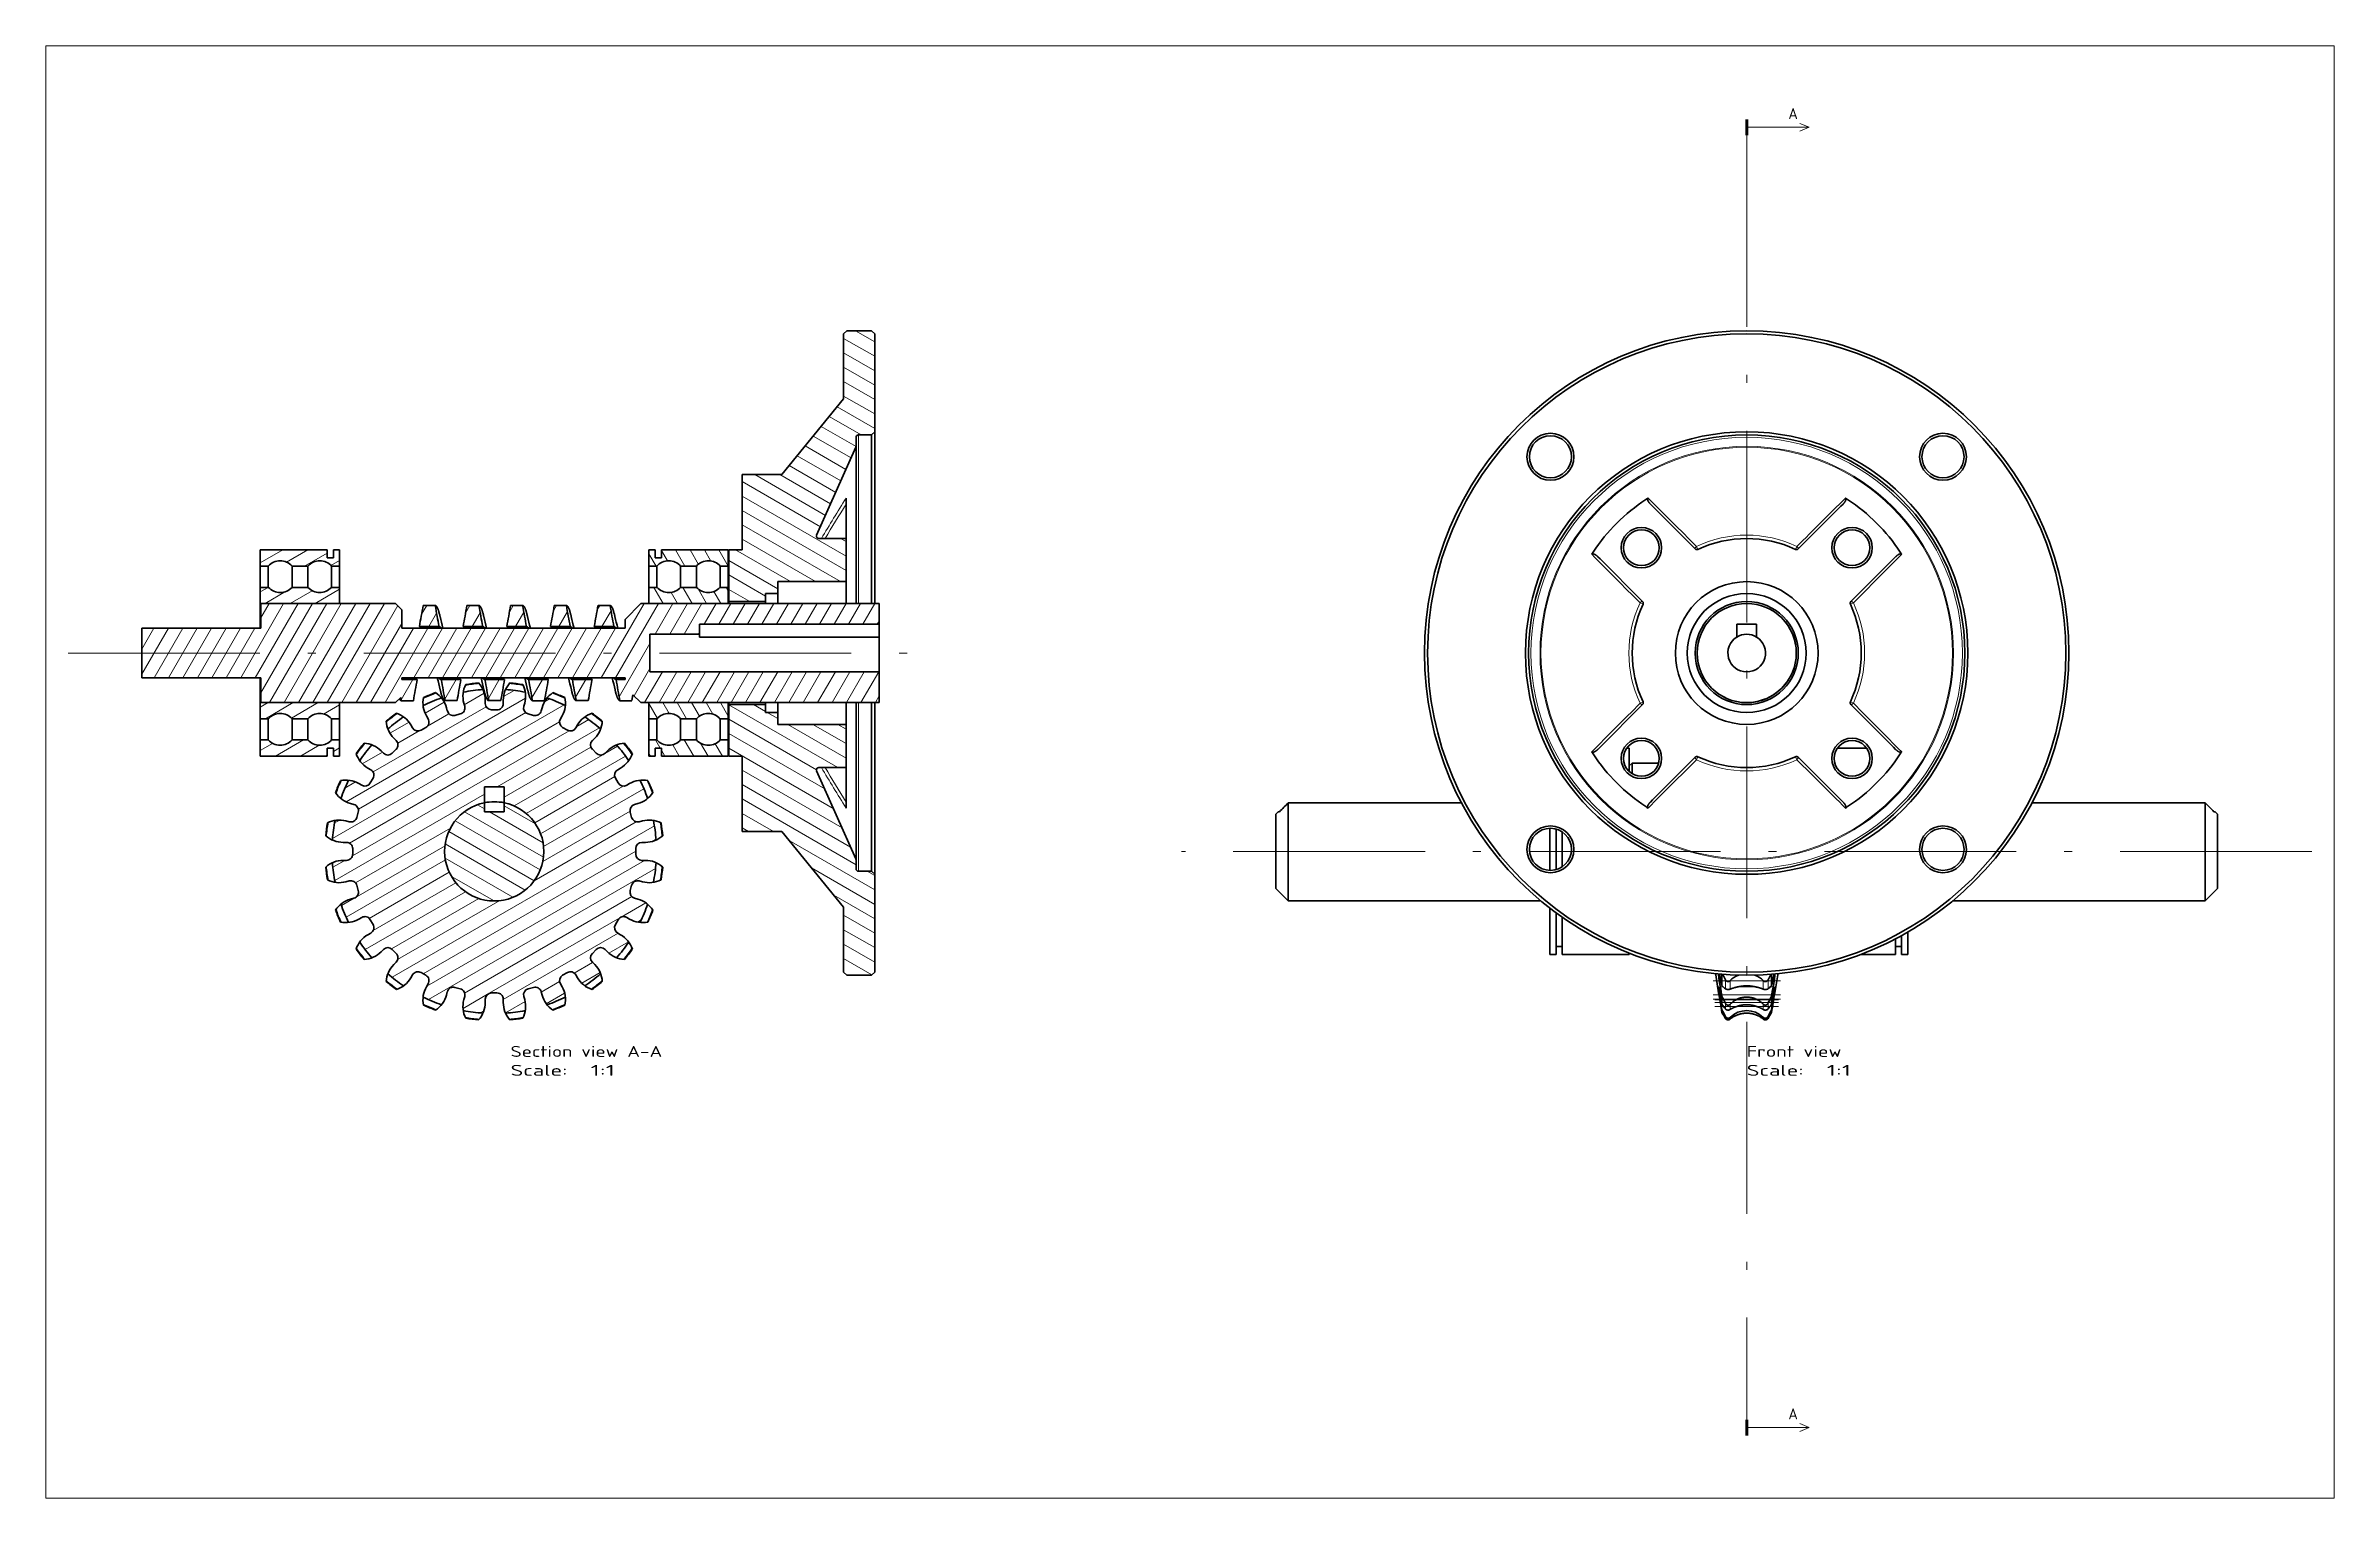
# Paper-space layout 'Sheet2' of a CAD drawing. Header units: millimetres. Extents: x 40 to 364, y 26 to 231.
# The model-space entities are those that its viewports show. They can reach past a viewport. Long polylines and large blocks are cut down to what shows.
import ezdxf
from ezdxf.enums import TextEntityAlignment as Align

# ---------------------------------------------------------------- set-up
doc = ezdxf.new("R2010")
doc.units = ezdxf.units.MM
doc.linetypes.add('DASHDOT', pattern=[18.5, 12, -3, 0.5, -3])
doc.layers.get('0').update_dxf_attribs({"lineweight": 13})
doc.styles.get("Standard").update_dxf_attribs({"font": 'isocp.shx'})

# ---------------------------------------------------------------- blocks, each defined once
blk = doc.blocks.new('BLOCK1')
at = {"color": 7, "lineweight": 100}
for p, q in [((0, 317.7), (0, 312.7)), ((0, -103.66), (0, -98.66))]:
    blk.add_line(p, q, dxfattribs=at)
at = {"color": 7, "lineweight": 13}
for p, q in [((20, 315.2), (0, 315.2)), ((20, -101.16), (0, -101.16))]:
    blk.add_line(p, q, dxfattribs=at)
at = {"color": 7, "linetype": 'DASHDOT', "lineweight": 13}
blk.add_line((0, 312.7), (0, -98.66), dxfattribs=at)
at = {"color": 7, "lineweight": 13}
for points in [[(17, 313.96), (20, 315.2), (17, 316.45)], [(17, -102.4), (20, -101.16), (17, -99.91)]]:
    blk.add_lwpolyline(points, dxfattribs=at)
at = {"color": 7, "lineweight": 13, "width": 1.071538}
for p, p2 in [((13.33, 317.83), (16.37, 317.83)), ((13.33, -98.53), (16.37, -98.53))]:
    blk.add_text('A', height=3.5, dxfattribs=at).set_placement(p, p2, align=Align.FIT)
blk = doc.blocks.new('BLOCK2')
at = {"color": 7, "lineweight": 13}
for s, width, p, p2 in [('Scale:', 1.228054, (0, 11.47), (18.22, 11.47)), ('Front view', 1.117554, (0, 17.52), (30.36, 17.52)), ('  1:1', 1.097358, (18.22, 11.47), (33.4, 11.47))]:
    blk.add_text(s, height=3.5, dxfattribs=dict(at, width=width)).set_placement(p, p2, align=Align.FIT)
blk = doc.blocks.new('BLOCK3')
at = {"color": 7, "lineweight": 35}
for p, q in [((-30.13, 193.82), (-30.85, 194.54)), ((-30.13, 193.82), (-16.49, 180.17)), ((30.13, 193.82), (16.49, 180.17)), ((30.13, 193.82), (30.85, 194.54)), ((-46.98, 176.97), (-47.7, 177.69)), ((-46.98, 176.97), (-33.34, 163.33)), ((46.98, 176.97), (33.34, 163.33)), ((46.98, 176.97), (47.7, 177.69)), ((-3.18, 156.05), (3.17, 156.05)), ((-3.18, 156.05), (-3.18, 151.97)), ((3.17, 151.97), (3.17, 156.05)), ((-46.98, 116.7), (-33.34, 130.35)), ((46.98, 116.7), (33.34, 130.35)), ((-46.98, 116.7), (-47.7, 115.99)), ((-37.68, 116.36), (-38.43, 116.36)), ((-37.68, 116.36), (-37.68, 108.98)), ((-37.68, 110.73), (-36.71, 111.54)), ((-37.68, 110.73), (-37.68, 108.98)), ((-36.71, 111.54), (-36.71, 108.23)), ((-28.23, 111.54), (-36.71, 111.54)), ((-30.13, 99.86), (-16.49, 113.5)), ((30.13, 99.86), (16.49, 113.5)), ((29.03, 116.36), (38.43, 116.36)), ((46.98, 116.7), (47.7, 115.99)), ((-150.81, 95.25), (-150.03, 96.04)), ((-150.03, 96.04), (-149.63, 96.04)), ((-91.37, 98.89), (-146.85, 98.89)), ((-146.85, 83.34), (-146.85, 98.89)), ((-30.13, 99.86), (-30.85, 99.14)), ((30.13, 99.86), (30.85, 99.14)), ((146.85, 98.89), (91.37, 98.89)), ((146.85, 83.34), (146.85, 98.89)), ((149.63, 96.04), (150.02, 96.04)), ((150.81, 95.25), (150.02, 96.04)), ((-150.81, 83.34), (-150.81, 95.25)), ((-63.08, 90.72), (-63.08, 77.24)), ((-61.07, 77.47), (-61.07, 90.48)), ((-59.07, 78.4), (-59.07, 89.55)), ((150.81, 83.34), (150.81, 95.25)), ((-150.81, 71.42), (-150.81, 83.34)), ((-146.85, 67.46), (-146.85, 83.34)), ((146.85, 67.46), (146.85, 83.34)), ((150.81, 71.42), (150.81, 83.34)), ((-150.81, 71.42), (-146.85, 67.46)), ((-146.85, 67.46), (-65.93, 67.46)), ((65.93, 67.46), (146.85, 67.46)), ((150.81, 71.42), (146.85, 67.46)), ((-63.08, 65.18), (-63.08, 54.36)), ((-61.07, 54.36), (-61.07, 63.66)), ((-59.07, 54.36), (-59.07, 62.23)), ((-63.08, 54.36), (-63.08, 50.32)), ((-61.07, 50.32), (-61.07, 54.36)), ((-61.07, 52.86), (-59.07, 52.86)), ((-59.07, 50.32), (-59.07, 54.36)), ((47.61, 55.29), (47.61, 50.32)), ((49.62, 52.86), (47.61, 52.86)), ((49.62, 56.36), (49.62, 50.32)), ((51.62, 50.32), (51.62, 57.49)), ((-61.07, 50.32), (-63.08, 50.32)), ((-37.68, 50.32), (-59.07, 50.32)), ((-37.68, 50.78), (-37.68, 50.32)), ((-9.94, 44.13), (-9.94, 43.82)), ((-8.99, 43.65), (-8.99, 44.04)), ((-8.65, 43.79), (-8.69, 44.02)), ((8.65, 43.79), (8.69, 44.02)), ((8.99, 43.65), (8.99, 44.04)), ((9.94, 44.13), (9.94, 43.82)), ((36.49, 50.32), (47.61, 50.32)), ((49.62, 50.32), (51.62, 50.32)), ((-9.94, 43.82), (-8.99, 38.02)), ((-8.99, 43.54), (-8.99, 43.65)), ((-8.99, 38.02), (-8.99, 38.02)), ((-8.48, 42.87), (-8.65, 43.79)), ((-8.48, 39.99), (-8.65, 40.92)), ((-8.48, 37.34), (-8.65, 38.37)), ((-8.48, 35.85), (-8.65, 36.88)), ((-7.94, 43.96), (-7.94, 40.39)), ((-7.94, 36.85), (-7.94, 34.37)), ((7.94, 43.96), (7.94, 40.39)), ((7.94, 36.85), (7.94, 34.37)), ((8.48, 42.87), (8.65, 43.79)), ((8.48, 39.99), (8.65, 40.92)), ((8.48, 37.34), (8.65, 38.37)), ((8.48, 35.85), (8.65, 36.88)), ((9.94, 43.82), (8.99, 38.02)), ((8.99, 43.54), (8.99, 43.65)), ((8.99, 38.02), (8.99, 38.02)), ((-8.48, 34.94), (-8.65, 36.02)), ((-7.94, 32.54), (-7.94, 31.7)), ((7.94, 32.54), (7.94, 31.7)), ((8.48, 34.94), (8.65, 36.02)), ((8.48, 34.94), (8.65, 36.02))]:
    blk.add_line(p, q, dxfattribs=at)
at = {"color": 7, "lineweight": 13}
for p, q in [((-16.08, 180.99), (-15.63, 180.02)), ((16.08, 180.99), (15.63, 180.02)), ((-34.16, 162.92), (-33.19, 162.46)), ((34.16, 162.92), (33.19, 162.46)), ((-34.16, 130.75), (-33.19, 131.21)), ((34.16, 130.75), (33.19, 131.21)), ((-16.08, 112.68), (-15.63, 113.65)), ((16.08, 112.68), (15.63, 113.65)), ((-8.99, 43.65), (-8.62, 43.65)), ((-8.99, 39.79), (-8.94, 39.79)), ((-8.99, 39.33), (-8.83, 39.33)), ((-8.65, 40.92), (-8.07, 40.92)), ((-8.65, 36.88), (-8.4, 36.88)), ((-8.48, 39.99), (-7.56, 39.99)), ((-6.82, 42.24), (-6.82, 39.32)), ((-5.29, 41.94), (-5.29, 39.22)), ((-2.7, 39.99), (2.7, 39.99)), ((5.29, 41.94), (5.29, 39.22)), ((6.82, 42.24), (6.82, 39.32)), ((7.56, 39.99), (8.48, 39.99)), ((8.07, 40.92), (8.65, 40.92)), ((8.4, 36.88), (8.65, 36.88)), ((8.62, 43.65), (8.99, 43.65)), ((8.83, 39.33), (8.99, 39.33)), ((8.94, 39.79), (8.99, 39.79)), ((-8.48, 35.85), (-8.21, 35.85)), ((-6.82, 34.7), (-6.82, 32.86)), ((-6.82, 30.47), (-6.82, 29.84)), ((-5.29, 34.4), (-5.29, 32.69)), ((-5.29, 30.19), (-5.29, 29.61)), ((5.29, 34.4), (5.29, 32.69)), ((5.29, 30.19), (5.29, 29.61)), ((6.82, 34.7), (6.82, 32.86)), ((6.82, 30.47), (6.82, 29.84)), ((8.21, 35.85), (8.48, 35.85))]:
    blk.add_line(p, q, dxfattribs=at)
for points in [[(-31.61, 196.47, 0.000371), (-16.08, 180.99)], [(16.08, 180.99, 0.000371), (31.61, 196.47)], [(-34.16, 162.92, 0.000371), (-49.63, 178.45)], [(49.63, 178.45, 0.000371), (34.16, 162.92)], [(-49.63, 115.23, 0.000371), (-34.16, 130.75)], [(34.16, 130.75, 0.000371), (49.63, 115.23)], [(-16.08, 112.68, 0.000371), (-31.61, 97.21)], [(31.61, 97.21, 0.000371), (16.08, 112.68)]]:
    blk.add_lwpolyline(points, format="xyb", dxfattribs=at)
at = {"color": 7, "lineweight": 35}
for centre, radius in [((0, 146.84), 103.19), ((0, 146.84), 102.19), ((0, 146.84), 70.85), ((-62.86, 209.7), 7.51), ((0, 146.84), 69.85), ((-62.86, 209.7), 6.74), ((62.86, 209.7), 7.51), ((62.86, 209.7), 6.74), ((-33.73, 180.57), 6.48), ((-33.73, 180.57), 5.72), ((33.73, 180.57), 6.48), ((33.73, 180.57), 5.72), ((0, 146.84), 22.86), ((0, 146.84), 19.05), ((0, 146.84), 16.51), ((0, 146.84), 15.88), ((-33.73, 113.11), 6.48), ((-33.73, 113.11), 5.72), ((33.73, 113.11), 6.48), ((33.73, 113.11), 5.72), ((-62.86, 83.98), 7.51), ((-62.86, 83.98), 6.74), ((62.86, 83.98), 7.51), ((62.86, 83.98), 6.74)]:
    blk.add_circle(centre, radius, dxfattribs=at)
at = {"color": 7, "lineweight": 13}
for radius in [69.09, 66.2, 65.89]:
    blk.add_circle((0, 146.84), radius, dxfattribs=at)
at = {"color": 7, "lineweight": 35}
for centre, radius, start, end in [((0, 146.84), 58.84, 123.31981, 146.68021), ((-0.33, 147.34), 58.24, 122.48857, 123.32286), ((0.33, 147.34), 58.24, 56.67716, 57.51145), ((0, 146.84), 58.84, 33.31981, 56.68021), ((0, 146.84), 36.68, 64.78587, 115.21415), ((-0.5, 147.17), 58.24, 146.67716, 147.51145), ((-15.95, 180.71), 0.762, 225.00001, 295.21415), ((15.95, 180.71), 0.762, 244.78587, 315.00001), ((0.5, 147.17), 58.24, 32.48857, 33.32286), ((0, 146.84), 36.68, 154.78587, 205.21415), ((-33.88, 162.79), 0.762, 334.78587, 45.00001), ((33.88, 162.79), 0.762, 135.00001, 205.21415), ((0, 146.84), 36.68, 334.78587, 25.21415), ((0, 146.84), 15.88, 241.35211, 61.35211), ((0, 146.84), 6.03, 121.75686, 58.24313), ((0, 146.84), 6.03, 58.24313, 121.75686), ((-33.88, 130.89), 0.762, 315.00001, 25.21415), ((33.88, 130.89), 0.762, 154.78587, 225.00001), ((-0.5, 146.51), 58.24, 212.48857, 213.32286), ((0, 146.84), 58.84, 213.31981, 236.68021), ((-15.95, 112.96), 0.762, 64.78587, 135.00001), ((0, 146.84), 36.68, 244.78587, 295.21415), ((15.95, 112.96), 0.762, 45.00001, 115.21415), ((0, 146.84), 58.84, 303.31981, 326.68021), ((0.5, 146.51), 58.24, 326.67716, 327.51145), ((432.14, -468.69), 810.79, 135.56993, 135.8517), ((-0.33, 146.33), 58.24, 236.67716, 237.51145), ((0.33, 146.33), 58.24, 302.48857, 303.32286), ((-432.14, -468.69), 810.79, 44.14832, 44.43009), ((-432.14, -468.69), 810.79, 44.14832, 44.43009), ((9.53, 39.56), 18.52, 179.29742, 180.70283), ((-122.42, 17.75), 115.22, 9.12041, 10.12928), ((-107.74, 21.39), 101, 8.8052, 10.6127), ((107.19, 56.77), 117.29, 189.53855, 191.00998), ((-52.62, 12.3), 50.98, 26.06305, 28.78763), ((-34.67, 28.66), 30.98, 25.99572, 29.54845), ((-0.36, 37.32), 6.76, 109.75123, 136.90003), ((0.36, 37.32), 6.76, 43.09992, 70.24906), ((34.67, 28.66), 30.98, 150.4515, 154.00429), ((52.61, 12.3), 50.98, 151.21239, 153.93698), ((107.74, 21.39), 100.99, 169.38728, 171.19482), ((-107.19, 56.77), 117.28, 348.99, 350.46145), ((122.39, 17.76), 115.2, 169.87059, 170.87967), ((122.42, 17.75), 115.23, 169.87075, 170.8796), ((-9.53, 39.56), 18.52, 359.29742, 0.70283), ((-270.66, -8.5), 265.91, 8.87981, 9.60135), ((732.11, 156), 750.41, 189.28344, 189.53458), ((14.23, 49.59), 26.89, 214.453, 218.45497), ((-114.29, -26.05), 121.43, 27.73918, 28.85059), ((113.77, 103.67), 141.39, 210.59618, 211.47353), ((0, 24.78), 7.57, 45.62881, 134.3712), ((-14.23, 49.59), 26.89, 321.545, 325.54698), ((114.29, -26.05), 121.42, 151.14944, 152.26086), ((-113.77, 103.67), 141.39, 328.52646, 329.40382), ((-113.77, 103.67), 141.4, 328.5265, 329.40384), ((270.65, -8.5), 265.9, 170.39865, 171.12022), ((-732.03, 155.99), 750.34, 350.46541, 350.71658), ((-732.11, 156), 750.42, 350.46544, 350.71658)]:
    blk.add_arc(centre, radius, start, end, dxfattribs=at)
at = {"color": 7, "lineweight": 13}
for start, end in [(64.78587, 115.21415), (154.78587, 205.21415), (334.78587, 25.21415), (244.78587, 295.21415)]:
    blk.add_arc((0, 146.84), 37.75, start, end, dxfattribs=at)
for centre, major_axis, ratio, start_param, end_param in [((-15.95, 180.71), (-0.539, -0.539), 0.387009, 4.574054, 6.283185), ((15.95, 180.71), (0.539, -0.539), 0.38701, 0, 1.709131), ((-33.88, 162.79), (-0.539, -0.539), 0.387009, 3.141593, 4.850724), ((33.88, 162.79), (0.539, -0.539), 0.38701, 1.432461, 3.141593), ((-33.88, 130.89), (0.539, -0.539), 0.387009, 4.574055, 6.283185), ((33.88, 130.89), (-0.539, -0.539), 0.38701, 0, 1.709132), ((-15.95, 112.96), (0.539, -0.539), 0.387009, 3.141593, 4.850725), ((15.95, 112.96), (-0.539, -0.539), 0.38701, 1.432462, 3.141593)]:
    blk.add_ellipse(centre, major_axis=major_axis, ratio=ratio, start_param=start_param, end_param=end_param, dxfattribs=at)
at = {"color": 7, "lineweight": 35}
for centre, major_axis, ratio, start_param, end_param in [((-8.67, 37.99), (0.31, -1.86), 0.04774, 3.133768, 3.405208), ((-10.48, 50.45), (5.33, -11.67), 0.241526, 5.633495, 5.850237), ((10.48, 50.45), (-5.33, -11.66), 0.241527, 0.432952, 0.649696), ((8.67, 37.99), (-0.31, -1.86), 0.047742, 2.877978, 3.149417)]:
    blk.add_ellipse(centre, major_axis=major_axis, ratio=ratio, start_param=start_param, end_param=end_param, dxfattribs=at)
for points, knots in [([(-30.85, 194.54), (-30.87, 194.56), (-30.91, 194.59), (-30.96, 194.65), (-31.01, 194.71), (-31.07, 194.77), (-31.12, 194.83), (-31.17, 194.89), (-31.22, 194.95), (-31.27, 195.01), (-31.31, 195.07), (-31.36, 195.14), (-31.4, 195.2), (-31.45, 195.27), (-31.49, 195.34), (-31.53, 195.41), (-31.57, 195.48), (-31.6, 195.55), (-31.64, 195.62), (-31.67, 195.7), (-31.7, 195.78), (-31.72, 195.85), (-31.75, 195.94), (-31.76, 196.02), (-31.77, 196.11), (-31.77, 196.2), (-31.75, 196.3), (-31.7, 196.4), (-31.64, 196.45), (-31.61, 196.47)], [0, 0, 0, 0, 0.078517, 0.157044, 0.235591, 0.314171, 0.392802, 0.471501, 0.550286, 0.62917, 0.708159, 0.787241, 0.866435, 0.945787, 1.025361, 1.105224, 1.185433, 1.266032, 1.347108, 1.428741, 1.511046, 1.594319, 1.678812, 1.764897, 1.853337, 1.945621, 2.044088, 2.151276, 2.262632, 2.262632, 2.262632, 2.262632]), ([(30.85, 194.54), (30.87, 194.56), (30.91, 194.59), (30.96, 194.65), (31.01, 194.71), (31.07, 194.77), (31.12, 194.83), (31.17, 194.89), (31.22, 194.95), (31.27, 195.01), (31.31, 195.07), (31.36, 195.14), (31.4, 195.2), (31.45, 195.27), (31.49, 195.34), (31.53, 195.41), (31.57, 195.48), (31.6, 195.55), (31.64, 195.62), (31.67, 195.7), (31.7, 195.78), (31.72, 195.85), (31.75, 195.94), (31.76, 196.02), (31.77, 196.11), (31.77, 196.2), (31.75, 196.3), (31.7, 196.4), (31.64, 196.45), (31.61, 196.47)], [0, 0, 0, 0, 0.078517, 0.157044, 0.235591, 0.314171, 0.392802, 0.471501, 0.550286, 0.629171, 0.708159, 0.787241, 0.866435, 0.945787, 1.025361, 1.105224, 1.185433, 1.266032, 1.347108, 1.428741, 1.511046, 1.594319, 1.678812, 1.764897, 1.853337, 1.945621, 2.044088, 2.151276, 2.262632, 2.262632, 2.262632, 2.262632]), ([(-47.7, 177.69), (-47.72, 177.71), (-47.76, 177.75), (-47.81, 177.8), (-47.87, 177.85), (-47.93, 177.9), (-47.99, 177.96), (-48.05, 178.01), (-48.11, 178.06), (-48.17, 178.1), (-48.24, 178.15), (-48.3, 178.2), (-48.37, 178.24), (-48.43, 178.28), (-48.5, 178.33), (-48.57, 178.37), (-48.64, 178.4), (-48.71, 178.44), (-48.79, 178.48), (-48.86, 178.51), (-48.94, 178.54), (-49.02, 178.56), (-49.1, 178.58), (-49.18, 178.6), (-49.27, 178.61), (-49.37, 178.6), (-49.46, 178.58), (-49.56, 178.53), (-49.61, 178.48), (-49.63, 178.45)], [0, 0, 0, 0, 0.078517, 0.157044, 0.235591, 0.314171, 0.392802, 0.471501, 0.550286, 0.629171, 0.708159, 0.787241, 0.866435, 0.945787, 1.025361, 1.105224, 1.185433, 1.266032, 1.347108, 1.428741, 1.511046, 1.594319, 1.678812, 1.764897, 1.853337, 1.945621, 2.044088, 2.151276, 2.262632, 2.262632, 2.262632, 2.262632]), ([(47.7, 177.69), (47.72, 177.71), (47.75, 177.75), (47.81, 177.8), (47.87, 177.85), (47.93, 177.9), (47.99, 177.96), (48.05, 178.01), (48.11, 178.06), (48.17, 178.1), (48.24, 178.15), (48.3, 178.2), (48.37, 178.24), (48.43, 178.28), (48.5, 178.33), (48.57, 178.37), (48.64, 178.4), (48.71, 178.44), (48.78, 178.48), (48.86, 178.51), (48.94, 178.54), (49.02, 178.56), (49.1, 178.58), (49.18, 178.6), (49.27, 178.61), (49.37, 178.6), (49.46, 178.58), (49.56, 178.53), (49.61, 178.48), (49.63, 178.45)], [0, 0, 0, 0, 0.078517, 0.157044, 0.235591, 0.314171, 0.392802, 0.471501, 0.550286, 0.62917, 0.708159, 0.787241, 0.866435, 0.945787, 1.025361, 1.105224, 1.185433, 1.266032, 1.347108, 1.428741, 1.511046, 1.594319, 1.678812, 1.764897, 1.853337, 1.945621, 2.044088, 2.151276, 2.262632, 2.262632, 2.262632, 2.262632]), ([(-47.7, 115.99), (-47.72, 115.97), (-47.76, 115.93), (-47.81, 115.88), (-47.87, 115.82), (-47.93, 115.77), (-47.99, 115.72), (-48.05, 115.67), (-48.11, 115.62), (-48.17, 115.57), (-48.24, 115.52), (-48.3, 115.48), (-48.37, 115.43), (-48.43, 115.39), (-48.5, 115.35), (-48.57, 115.31), (-48.64, 115.27), (-48.71, 115.23), (-48.79, 115.2), (-48.86, 115.17), (-48.94, 115.14), (-49.02, 115.11), (-49.1, 115.09), (-49.18, 115.08), (-49.27, 115.07), (-49.37, 115.07), (-49.46, 115.09), (-49.56, 115.14), (-49.61, 115.2), (-49.63, 115.23)], [0, 0, 0, 0, 0.078517, 0.157044, 0.235591, 0.314171, 0.392802, 0.471501, 0.550286, 0.62917, 0.708159, 0.787241, 0.866435, 0.945787, 1.025361, 1.105224, 1.185433, 1.266032, 1.347108, 1.428741, 1.511046, 1.594319, 1.678812, 1.764897, 1.853337, 1.945621, 2.044088, 2.151276, 2.262632, 2.262632, 2.262632, 2.262632]), ([(47.7, 115.99), (47.72, 115.96), (47.76, 115.92), (47.83, 115.86), (47.9, 115.8), (47.97, 115.73), (48.04, 115.68), (48.11, 115.62), (48.19, 115.56), (48.26, 115.51), (48.34, 115.45), (48.41, 115.4), (48.49, 115.35), (48.58, 115.31), (48.66, 115.26), (48.74, 115.22), (48.83, 115.18), (48.92, 115.14), (49.01, 115.11), (49.11, 115.09), (49.21, 115.07), (49.32, 115.07), (49.43, 115.08), (49.55, 115.13), (49.61, 115.19), (49.63, 115.23)], [0, 0, 0, 0, 0.092173, 0.184361, 0.276582, 0.368862, 0.461229, 0.553711, 0.646331, 0.73909, 0.831982, 0.925063, 1.018426, 1.112178, 1.206412, 1.301209, 1.396716, 1.493069, 1.590656, 1.689912, 1.791475, 1.896812, 2.008928, 2.131613, 2.262083, 2.262083, 2.262083, 2.262083]), ([(-30.85, 99.14), (-30.87, 99.12), (-30.91, 99.08), (-30.96, 99.03), (-31.01, 98.97), (-31.07, 98.91), (-31.12, 98.85), (-31.17, 98.79), (-31.22, 98.73), (-31.27, 98.67), (-31.31, 98.6), (-31.36, 98.54), (-31.4, 98.47), (-31.45, 98.41), (-31.49, 98.34), (-31.53, 98.27), (-31.57, 98.2), (-31.6, 98.13), (-31.64, 98.05), (-31.67, 97.98), (-31.7, 97.9), (-31.72, 97.82), (-31.75, 97.74), (-31.76, 97.65), (-31.77, 97.57), (-31.77, 97.47), (-31.75, 97.37), (-31.7, 97.28), (-31.64, 97.23), (-31.61, 97.21)], [0, 0, 0, 0, 0.078517, 0.157044, 0.235591, 0.314171, 0.392802, 0.471501, 0.550286, 0.629171, 0.708159, 0.787241, 0.866435, 0.945787, 1.025361, 1.105224, 1.185433, 1.266032, 1.347108, 1.428741, 1.511046, 1.594319, 1.678812, 1.764897, 1.853337, 1.945621, 2.044088, 2.151276, 2.262632, 2.262632, 2.262632, 2.262632]), ([(30.85, 99.14), (30.87, 99.12), (30.91, 99.08), (30.96, 99.03), (31.01, 98.97), (31.07, 98.91), (31.12, 98.85), (31.17, 98.79), (31.22, 98.73), (31.27, 98.67), (31.31, 98.6), (31.36, 98.54), (31.4, 98.47), (31.45, 98.41), (31.49, 98.34), (31.53, 98.27), (31.57, 98.2), (31.6, 98.13), (31.64, 98.05), (31.67, 97.98), (31.7, 97.9), (31.72, 97.82), (31.75, 97.74), (31.76, 97.65), (31.77, 97.57), (31.77, 97.47), (31.75, 97.37), (31.7, 97.28), (31.64, 97.23), (31.61, 97.21)], [0, 0, 0, 0, 0.078517, 0.157044, 0.235591, 0.314171, 0.392802, 0.471501, 0.550286, 0.62917, 0.708159, 0.787241, 0.866435, 0.945787, 1.025361, 1.105224, 1.185433, 1.266032, 1.347108, 1.428741, 1.511046, 1.594319, 1.678812, 1.764897, 1.853337, 1.945621, 2.044088, 2.151276, 2.262632, 2.262632, 2.262632, 2.262632]), ([(-8.99, 43.54), (-8.99, 43.54), (-8.99, 43.52), (-8.99, 43.48), (-8.98, 43.44), (-8.98, 43.38), (-8.98, 43.32), (-8.97, 43.25), (-8.97, 43.19), (-8.96, 43.12), (-8.95, 43.04), (-8.95, 42.96), (-8.94, 42.88), (-8.93, 42.8), (-8.92, 42.71), (-8.91, 42.61), (-8.9, 42.51), (-8.88, 42.41), (-8.87, 42.31), (-8.86, 42.19), (-8.84, 42.08), (-8.82, 41.96), (-8.81, 41.84), (-8.79, 41.71), (-8.77, 41.58), (-8.74, 41.44), (-8.72, 41.31), (-8.7, 41.18), (-8.68, 41.07), (-8.66, 40.98), (-8.65, 40.94), (-8.65, 40.92)], [0, 0, 0, 0, 0.025275, 0.051348, 0.105901, 0.163688, 0.224754, 0.289151, 0.356943, 0.428207, 0.503025, 0.581494, 0.663723, 0.749828, 0.839935, 0.934175, 1.032681, 1.135594, 1.24306, 1.355156, 1.471877, 1.593124, 1.718698, 1.848271, 1.981222, 2.11656, 2.252956, 2.388792, 2.522235, 2.587474, 2.651428, 2.651428, 2.651428, 2.651428]), ([(-8.99, 39.33), (-8.99, 39.33), (-8.99, 39.32), (-8.99, 39.3), (-8.99, 39.28), (-8.99, 39.24), (-8.98, 39.2), (-8.98, 39.16), (-8.98, 39.11), (-8.97, 39.06), (-8.97, 39.01), (-8.96, 38.94), (-8.95, 38.88), (-8.94, 38.81), (-8.93, 38.73), (-8.92, 38.65), (-8.91, 38.57), (-8.9, 38.47), (-8.88, 38.37), (-8.87, 38.27), (-8.85, 38.16), (-8.83, 38.04), (-8.82, 37.91), (-8.8, 37.78), (-8.77, 37.64), (-8.75, 37.49), (-8.73, 37.34), (-8.7, 37.19), (-8.68, 37.06), (-8.66, 36.96), (-8.66, 36.91), (-8.65, 36.88)], [0, 0, 0, 0, 0.012456, 0.025949, 0.05605, 0.090337, 0.128854, 0.171664, 0.218847, 0.2705, 0.32674, 0.387703, 0.453549, 0.524462, 0.600649, 0.68234, 0.769802, 0.863387, 0.963444, 1.070254, 1.184017, 1.304841, 1.43273, 1.567568, 1.709093, 1.856606, 2.008831, 2.163984, 2.319849, 2.397369, 2.474046, 2.474046, 2.474046, 2.474046]), ([(-8.98, 39.86), (-8.98, 39.85), (-8.97, 39.85), (-8.97, 39.84), (-8.96, 39.83), (-8.95, 39.81), (-8.94, 39.79), (-8.93, 39.76), (-8.92, 39.73), (-8.91, 39.69), (-8.9, 39.64), (-8.89, 39.58), (-8.87, 39.52), (-8.85, 39.45), (-8.84, 39.36), (-8.82, 39.27), (-8.8, 39.17), (-8.78, 39.06), (-8.75, 38.94), (-8.73, 38.81), (-8.7, 38.67), (-8.68, 38.55), (-8.66, 38.45), (-8.66, 38.4), (-8.65, 38.37)], [0, 0, 0, 0, 0.005512, 0.014762, 0.028676, 0.047684, 0.072123, 0.102325, 0.138647, 0.181486, 0.23132, 0.28869, 0.354152, 0.428254, 0.511521, 0.604433, 0.707408, 0.820776, 0.944536, 1.078122, 1.220371, 1.369502, 1.446035, 1.523315, 1.523315, 1.523315, 1.523315]), ([(-7.94, 40.39), (-7.95, 40.42), (-7.96, 40.48), (-7.99, 40.6), (-8.03, 40.76), (-8.08, 40.96), (-8.13, 41.17), (-8.17, 41.38), (-8.22, 41.61), (-8.27, 41.85), (-8.32, 42.09), (-8.37, 42.34), (-8.42, 42.56), (-8.45, 42.73), (-8.47, 42.82), (-8.48, 42.87)], [0, 0, 0, 0, 0.091309, 0.185096, 0.38009, 0.584915, 0.799419, 1.023361, 1.256407, 1.498109, 1.747891, 2.005062, 2.26882, 2.402887, 2.53825, 2.53825, 2.53825, 2.53825]), ([(-5.29, 41.94), (-5.31, 41.93), (-5.33, 41.9), (-5.37, 41.87), (-5.41, 41.83), (-5.45, 41.8), (-5.5, 41.77), (-5.54, 41.74), (-5.59, 41.72), (-5.64, 41.7), (-5.69, 41.68), (-5.74, 41.66), (-5.79, 41.65), (-5.84, 41.64), (-5.9, 41.63), (-5.95, 41.63), (-6, 41.63), (-6.06, 41.64), (-6.11, 41.65), (-6.16, 41.66), (-6.21, 41.67), (-6.26, 41.69), (-6.31, 41.71), (-6.36, 41.74), (-6.41, 41.76), (-6.45, 41.79), (-6.49, 41.83), (-6.53, 41.86), (-6.57, 41.9), (-6.61, 41.93), (-6.65, 41.97), (-6.68, 42.01), (-6.71, 42.06), (-6.74, 42.1), (-6.77, 42.15), (-6.79, 42.18), (-6.81, 42.22), (-6.82, 42.23), (-6.82, 42.24)], [0, 0, 0, 0, 0.05327, 0.106561, 0.159868, 0.213186, 0.266508, 0.319828, 0.373145, 0.426459, 0.479768, 0.533069, 0.586365, 0.639659, 0.692954, 0.746254, 0.799555, 0.852852, 0.906146, 0.959442, 1.012743, 1.066052, 1.119365, 1.172683, 1.226011, 1.279352, 1.332702, 1.386054, 1.439398, 1.492723, 1.546017, 1.599272, 1.652485, 1.705661, 1.758828, 1.81197, 1.838516, 1.865042, 1.865042, 1.865042, 1.865042]), ([(-5.29, 39.22), (-5.31, 39.21), (-5.33, 39.2), (-5.37, 39.19), (-5.41, 39.18), (-5.45, 39.17), (-5.5, 39.16), (-5.54, 39.15), (-5.59, 39.14), (-5.64, 39.14), (-5.69, 39.13), (-5.74, 39.12), (-5.79, 39.12), (-5.84, 39.12), (-5.9, 39.12), (-5.95, 39.12), (-6, 39.12), (-6.06, 39.12), (-6.11, 39.12), (-6.16, 39.12), (-6.21, 39.13), (-6.26, 39.13), (-6.31, 39.14), (-6.36, 39.15), (-6.4, 39.16), (-6.45, 39.17), (-6.49, 39.18), (-6.53, 39.19), (-6.57, 39.2), (-6.61, 39.21), (-6.65, 39.23), (-6.68, 39.24), (-6.71, 39.26), (-6.74, 39.27), (-6.77, 39.29), (-6.8, 39.31), (-6.81, 39.32), (-6.82, 39.32)], [0, 0, 0, 0, 0.039477, 0.080432, 0.122858, 0.166735, 0.212024, 0.258673, 0.306611, 0.355749, 0.405973, 0.457148, 0.509119, 0.561713, 0.614743, 0.668007, 0.721289, 0.774373, 0.827055, 0.879143, 0.930463, 0.980856, 1.030184, 1.07833, 1.125207, 1.170743, 1.214883, 1.257585, 1.298821, 1.338578, 1.376854, 1.413664, 1.449033, 1.483002, 1.515633, 1.54697, 1.577047, 1.577047, 1.577047, 1.577047]), ([(5.29, 39.22), (5.22, 39.25), (5.05, 39.3), (4.81, 39.39), (4.55, 39.48), (4.28, 39.57), (4.01, 39.65), (3.72, 39.74), (3.42, 39.82), (3.12, 39.9), (2.81, 39.97), (2.49, 40.03), (2.17, 40.09), (1.85, 40.14), (1.52, 40.18), (1.18, 40.22), (0.85, 40.25), (0.51, 40.26), (0.17, 40.27), (-0.17, 40.27), (-0.51, 40.26), (-0.85, 40.25), (-1.18, 40.22), (-1.52, 40.18), (-1.85, 40.14), (-2.17, 40.09), (-2.5, 40.03), (-2.81, 39.97), (-3.12, 39.9), (-3.42, 39.82), (-3.72, 39.74), (-4.01, 39.65), (-4.28, 39.57), (-4.55, 39.48), (-4.81, 39.39), (-5.06, 39.3), (-5.22, 39.25), (-5.29, 39.22)], [0, 0, 0, 0, 0.249998, 0.511587, 0.783912, 1.066085, 1.357209, 1.656389, 1.962747, 2.275442, 2.593682, 2.916717, 3.243838, 3.574382, 3.907734, 4.243326, 4.580633, 4.919151, 5.25839, 5.597866, 5.9371, 6.275613, 6.612917, 6.948515, 7.281874, 7.612421, 7.939538, 8.262563, 8.580793, 8.893483, 9.199837, 9.499009, 9.790125, 10.072293, 10.344614, 10.606203, 10.8562, 10.8562, 10.8562, 10.8562]), ([(-5.29, 34.4), (-5.22, 34.48), (-5.06, 34.64), (-4.81, 34.87), (-4.56, 35.08), (-4.29, 35.29), (-4.01, 35.48), (-3.72, 35.66), (-3.43, 35.82), (-3.12, 35.97), (-2.81, 36.11), (-2.5, 36.23), (-2.17, 36.34), (-1.85, 36.43), (-1.52, 36.5), (-1.18, 36.57), (-0.85, 36.61), (-0.51, 36.64), (-0.17, 36.66), (0.17, 36.66), (0.51, 36.64), (0.85, 36.61), (1.18, 36.57), (1.52, 36.5), (1.85, 36.43), (2.17, 36.34), (2.5, 36.23), (2.81, 36.11), (3.12, 35.97), (3.43, 35.82), (3.72, 35.66), (4.01, 35.48), (4.29, 35.29), (4.56, 35.08), (4.81, 34.87), (5.06, 34.64), (5.22, 34.48), (5.29, 34.4)], [0, 0, 0, 0, 0.334057, 0.669356, 1.005619, 1.342623, 1.680191, 2.018185, 2.356499, 2.695055, 3.033808, 3.372722, 3.711767, 4.050916, 4.390147, 4.729451, 5.068823, 5.408252, 5.747717, 6.087194, 6.426655, 6.766078, 7.105448, 7.444758, 7.783998, 8.12315, 8.46219, 8.801095, 9.139838, 9.478389, 9.816698, 10.154685, 10.492245, 10.829242, 11.1655, 11.500798, 11.834854, 11.834854, 11.834854, 11.834854]), ([(5.29, 41.94), (5.31, 41.93), (5.33, 41.9), (5.37, 41.87), (5.41, 41.83), (5.45, 41.8), (5.5, 41.77), (5.54, 41.74), (5.59, 41.72), (5.64, 41.7), (5.69, 41.68), (5.74, 41.66), (5.79, 41.65), (5.84, 41.64), (5.9, 41.63), (5.95, 41.63), (6, 41.63), (6.06, 41.64), (6.11, 41.65), (6.16, 41.66), (6.21, 41.67), (6.26, 41.69), (6.31, 41.71), (6.36, 41.74), (6.41, 41.76), (6.45, 41.79), (6.49, 41.83), (6.53, 41.86), (6.57, 41.9), (6.61, 41.93), (6.65, 41.97), (6.68, 42.01), (6.71, 42.06), (6.74, 42.1), (6.77, 42.15), (6.79, 42.18), (6.81, 42.22), (6.82, 42.23), (6.82, 42.24)], [0, 0, 0, 0, 0.05327, 0.106561, 0.159868, 0.213186, 0.266508, 0.319828, 0.373145, 0.426459, 0.479768, 0.533069, 0.586365, 0.639659, 0.692954, 0.746254, 0.799555, 0.852852, 0.906146, 0.959442, 1.012743, 1.066052, 1.119365, 1.172683, 1.226011, 1.279352, 1.332702, 1.386054, 1.439398, 1.492723, 1.546017, 1.599272, 1.652485, 1.705661, 1.758828, 1.81197, 1.838516, 1.865042, 1.865042, 1.865042, 1.865042]), ([(5.29, 39.22), (5.31, 39.21), (5.33, 39.2), (5.37, 39.19), (5.41, 39.18), (5.45, 39.17), (5.5, 39.16), (5.54, 39.15), (5.59, 39.14), (5.64, 39.14), (5.69, 39.13), (5.74, 39.12), (5.79, 39.12), (5.84, 39.12), (5.9, 39.12), (5.95, 39.12), (6, 39.12), (6.06, 39.12), (6.11, 39.12), (6.16, 39.12), (6.21, 39.13), (6.26, 39.13), (6.31, 39.14), (6.36, 39.15), (6.4, 39.16), (6.45, 39.17), (6.49, 39.18), (6.53, 39.19), (6.57, 39.2), (6.61, 39.21), (6.65, 39.23), (6.68, 39.24), (6.71, 39.26), (6.74, 39.27), (6.77, 39.29), (6.8, 39.31), (6.81, 39.32), (6.82, 39.32)], [0, 0, 0, 0, 0.039477, 0.080432, 0.122858, 0.166734, 0.212024, 0.258673, 0.306611, 0.355748, 0.405973, 0.457148, 0.509118, 0.561713, 0.614743, 0.668007, 0.721289, 0.774373, 0.827054, 0.879142, 0.930462, 0.980856, 1.030184, 1.07833, 1.125207, 1.170743, 1.214883, 1.257585, 1.298821, 1.338578, 1.376854, 1.413664, 1.449033, 1.483002, 1.515633, 1.54697, 1.577047, 1.577047, 1.577047, 1.577047]), ([(7.94, 40.39), (7.94, 40.42), (7.96, 40.48), (7.99, 40.6), (8.03, 40.76), (8.08, 40.96), (8.13, 41.17), (8.17, 41.38), (8.22, 41.61), (8.27, 41.85), (8.32, 42.09), (8.37, 42.34), (8.42, 42.56), (8.45, 42.73), (8.47, 42.82), (8.48, 42.87)], [0, 0, 0, 0, 0.091309, 0.185096, 0.38009, 0.584915, 0.799419, 1.023361, 1.256408, 1.498109, 1.747891, 2.005063, 2.268821, 2.402888, 2.53825, 2.53825, 2.53825, 2.53825]), ([(8.99, 43.54), (8.99, 43.54), (8.99, 43.52), (8.99, 43.48), (8.98, 43.44), (8.98, 43.38), (8.98, 43.32), (8.97, 43.25), (8.97, 43.19), (8.96, 43.12), (8.95, 43.04), (8.95, 42.96), (8.94, 42.88), (8.93, 42.8), (8.92, 42.71), (8.91, 42.61), (8.9, 42.51), (8.88, 42.41), (8.87, 42.31), (8.86, 42.19), (8.84, 42.08), (8.82, 41.96), (8.8, 41.84), (8.79, 41.71), (8.76, 41.58), (8.74, 41.44), (8.72, 41.31), (8.7, 41.18), (8.68, 41.07), (8.66, 40.98), (8.65, 40.94), (8.65, 40.92)], [0, 0, 0, 0, 0.025275, 0.051348, 0.105901, 0.163688, 0.224754, 0.289151, 0.356943, 0.428207, 0.503025, 0.581494, 0.663723, 0.749828, 0.839935, 0.934175, 1.032681, 1.135594, 1.24306, 1.355156, 1.471877, 1.593124, 1.718698, 1.848271, 1.981222, 2.11656, 2.252956, 2.388792, 2.522235, 2.587474, 2.651428, 2.651428, 2.651428, 2.651428]), ([(8.98, 39.86), (8.98, 39.85), (8.97, 39.85), (8.97, 39.84), (8.96, 39.83), (8.95, 39.81), (8.94, 39.79), (8.93, 39.76), (8.92, 39.73), (8.91, 39.69), (8.9, 39.64), (8.89, 39.58), (8.87, 39.52), (8.85, 39.45), (8.84, 39.36), (8.82, 39.27), (8.8, 39.17), (8.77, 39.06), (8.75, 38.94), (8.73, 38.81), (8.7, 38.67), (8.68, 38.55), (8.66, 38.45), (8.65, 38.4), (8.65, 38.37)], [0, 0, 0, 0, 0.005513, 0.014762, 0.028676, 0.047684, 0.072123, 0.102325, 0.138648, 0.181487, 0.23132, 0.28869, 0.354152, 0.428255, 0.511522, 0.604433, 0.707408, 0.820777, 0.944537, 1.078123, 1.220371, 1.369502, 1.446035, 1.523316, 1.523316, 1.523316, 1.523316]), ([(8.99, 39.33), (8.99, 39.33), (8.99, 39.32), (8.99, 39.3), (8.99, 39.28), (8.99, 39.24), (8.98, 39.2), (8.98, 39.16), (8.98, 39.11), (8.97, 39.06), (8.97, 39.01), (8.96, 38.94), (8.95, 38.88), (8.94, 38.81), (8.93, 38.73), (8.92, 38.65), (8.91, 38.57), (8.9, 38.47), (8.88, 38.37), (8.87, 38.27), (8.85, 38.16), (8.83, 38.04), (8.82, 37.91), (8.8, 37.78), (8.77, 37.64), (8.75, 37.49), (8.73, 37.34), (8.7, 37.19), (8.68, 37.06), (8.66, 36.96), (8.65, 36.91), (8.65, 36.88)], [0, 0, 0, 0, 0.012456, 0.025949, 0.05605, 0.090337, 0.128854, 0.171664, 0.218847, 0.2705, 0.32674, 0.387703, 0.453549, 0.524462, 0.600649, 0.682341, 0.769802, 0.863387, 0.963444, 1.070254, 1.184017, 1.304842, 1.43273, 1.567568, 1.709093, 1.856606, 2.008831, 2.163984, 2.319849, 2.397369, 2.474046, 2.474046, 2.474046, 2.474046]), ([(-5.29, 34.4), (-5.31, 34.39), (-5.33, 34.36), (-5.37, 34.33), (-5.41, 34.29), (-5.45, 34.26), (-5.5, 34.23), (-5.54, 34.2), (-5.59, 34.18), (-5.64, 34.16), (-5.69, 34.14), (-5.74, 34.12), (-5.79, 34.11), (-5.84, 34.1), (-5.9, 34.1), (-5.95, 34.1), (-6, 34.1), (-6.06, 34.1), (-6.11, 34.11), (-6.16, 34.12), (-6.21, 34.14), (-6.26, 34.16), (-6.31, 34.18), (-6.36, 34.2), (-6.41, 34.23), (-6.45, 34.26), (-6.49, 34.29), (-6.53, 34.32), (-6.57, 34.36), (-6.61, 34.39), (-6.65, 34.43), (-6.68, 34.47), (-6.71, 34.52), (-6.74, 34.56), (-6.77, 34.6), (-6.79, 34.64), (-6.81, 34.67), (-6.82, 34.69), (-6.82, 34.7)], [0, 0, 0, 0, 0.05295, 0.105921, 0.15892, 0.211947, 0.265003, 0.318087, 0.371202, 0.424352, 0.477535, 0.530746, 0.583984, 0.637246, 0.69053, 0.743829, 0.797128, 0.850415, 0.903682, 0.956925, 1.010142, 1.06333, 1.116486, 1.169609, 1.222706, 1.275785, 1.328847, 1.381893, 1.43492, 1.487923, 1.540902, 1.593856, 1.64679, 1.699719, 1.752678, 1.80566, 1.832147, 1.858628, 1.858628, 1.858628, 1.858628]), ([(-5.29, 32.69), (-5.31, 32.68), (-5.33, 32.66), (-5.37, 32.64), (-5.41, 32.62), (-5.45, 32.61), (-5.5, 32.59), (-5.54, 32.57), (-5.59, 32.56), (-5.64, 32.55), (-5.69, 32.54), (-5.74, 32.53), (-5.79, 32.52), (-5.84, 32.52), (-5.9, 32.52), (-5.95, 32.51), (-6, 32.52), (-6.06, 32.52), (-6.11, 32.52), (-6.16, 32.53), (-6.21, 32.54), (-6.26, 32.55), (-6.31, 32.56), (-6.36, 32.57), (-6.4, 32.59), (-6.45, 32.6), (-6.49, 32.62), (-6.53, 32.64), (-6.57, 32.66), (-6.61, 32.68), (-6.65, 32.71), (-6.68, 32.73), (-6.71, 32.75), (-6.74, 32.78), (-6.77, 32.81), (-6.8, 32.84), (-6.81, 32.85), (-6.82, 32.86)], [0, 0, 0, 0, 0.043211, 0.087425, 0.132661, 0.178923, 0.226199, 0.274466, 0.323686, 0.373802, 0.424739, 0.4764, 0.52867, 0.581421, 0.634511, 0.687783, 0.741069, 0.7942, 0.847019, 0.899379, 0.951151, 1.002216, 1.052476, 1.101851, 1.150288, 1.197748, 1.244206, 1.289647, 1.334071, 1.377486, 1.419913, 1.461383, 1.501941, 1.541642, 1.580563, 1.618755, 1.656249, 1.656249, 1.656249, 1.656249]), ([(-5.29, 30.19), (-5.31, 30.18), (-5.33, 30.16), (-5.37, 30.13), (-5.41, 30.1), (-5.45, 30.07), (-5.5, 30.04), (-5.54, 30.01), (-5.59, 29.99), (-5.64, 29.97), (-5.69, 29.96), (-5.74, 29.94), (-5.79, 29.93), (-5.84, 29.92), (-5.9, 29.92), (-5.95, 29.92), (-6, 29.92), (-6.06, 29.92), (-6.11, 29.93), (-6.16, 29.94), (-6.21, 29.95), (-6.26, 29.97), (-6.31, 29.99), (-6.36, 30.01), (-6.41, 30.04), (-6.45, 30.06), (-6.49, 30.09), (-6.53, 30.12), (-6.57, 30.15), (-6.61, 30.19), (-6.65, 30.22), (-6.68, 30.26), (-6.71, 30.3), (-6.74, 30.34), (-6.77, 30.38), (-6.79, 30.42), (-6.81, 30.45), (-6.82, 30.46), (-6.82, 30.47)], [0, 0, 0, 0, 0.050854, 0.101909, 0.15318, 0.204678, 0.256408, 0.308373, 0.36057, 0.412998, 0.46564, 0.518475, 0.571476, 0.624613, 0.677849, 0.73114, 0.784437, 0.837685, 0.890842, 0.943869, 0.996734, 1.049411, 1.101876, 1.154114, 1.206125, 1.257913, 1.309479, 1.360828, 1.411966, 1.462901, 1.513641, 1.564203, 1.614606, 1.664879, 1.715073, 1.765196, 1.790224, 1.815231, 1.815231, 1.815231, 1.815231]), ([(-5.29, 29.61), (-5.31, 29.6), (-5.33, 29.58), (-5.37, 29.55), (-5.41, 29.53), (-5.45, 29.5), (-5.5, 29.48), (-5.54, 29.46), (-5.59, 29.44), (-5.64, 29.42), (-5.69, 29.41), (-5.74, 29.4), (-5.79, 29.39), (-5.84, 29.38), (-5.9, 29.38), (-5.95, 29.38), (-6, 29.38), (-6.06, 29.38), (-6.11, 29.39), (-6.16, 29.4), (-6.21, 29.41), (-6.26, 29.42), (-6.31, 29.44), (-6.36, 29.46), (-6.41, 29.48), (-6.45, 29.5), (-6.49, 29.52), (-6.53, 29.55), (-6.57, 29.58), (-6.61, 29.6), (-6.65, 29.64), (-6.68, 29.67), (-6.71, 29.7), (-6.74, 29.73), (-6.77, 29.77), (-6.8, 29.81), (-6.81, 29.83), (-6.82, 29.84)], [0, 0, 0, 0, 0.047364, 0.095271, 0.143744, 0.192797, 0.242433, 0.292648, 0.343429, 0.394751, 0.446574, 0.498843, 0.55149, 0.60444, 0.657605, 0.710887, 0.764178, 0.81737, 0.870362, 0.923067, 0.975404, 1.027307, 1.078716, 1.129591, 1.179909, 1.22966, 1.278838, 1.327445, 1.37549, 1.422986, 1.469956, 1.516427, 1.562437, 1.608032, 1.65328, 1.69821, 1.74283, 1.74283, 1.74283, 1.74283]), ([(-5.29, 29.61), (-5.31, 29.6), (-5.33, 29.58), (-5.37, 29.55), (-5.41, 29.53), (-5.45, 29.5), (-5.5, 29.48), (-5.54, 29.46), (-5.59, 29.44), (-5.64, 29.42), (-5.69, 29.41), (-5.74, 29.4), (-5.79, 29.39), (-5.84, 29.38), (-5.9, 29.38), (-5.95, 29.38), (-6, 29.38), (-6.06, 29.38), (-6.11, 29.39), (-6.16, 29.4), (-6.21, 29.41), (-6.26, 29.42), (-6.31, 29.44), (-6.36, 29.46), (-6.41, 29.48), (-6.45, 29.5), (-6.49, 29.52), (-6.53, 29.55), (-6.57, 29.58), (-6.61, 29.6), (-6.65, 29.64), (-6.68, 29.67), (-6.71, 29.7), (-6.74, 29.73), (-6.77, 29.77), (-6.8, 29.81), (-6.81, 29.83), (-6.82, 29.84)], [0, 0, 0, 0, 0.047364, 0.095271, 0.143744, 0.192797, 0.242433, 0.292648, 0.343429, 0.394751, 0.446574, 0.498843, 0.55149, 0.60444, 0.657605, 0.710887, 0.764178, 0.81737, 0.870363, 0.923067, 0.975405, 1.027307, 1.078716, 1.129591, 1.179909, 1.22966, 1.278838, 1.327445, 1.37549, 1.422986, 1.469956, 1.516427, 1.562437, 1.608032, 1.653279, 1.69821, 1.742829, 1.742829, 1.742829, 1.742829]), ([(5.29, 32.69), (5.22, 32.74), (5.06, 32.83), (4.81, 32.97), (4.55, 33.11), (4.29, 33.24), (4.01, 33.37), (3.72, 33.49), (3.43, 33.61), (3.12, 33.71), (2.81, 33.81), (2.5, 33.9), (2.17, 33.98), (1.85, 34.05), (1.52, 34.11), (1.18, 34.15), (0.85, 34.19), (0.51, 34.21), (0.17, 34.22), (-0.17, 34.22), (-0.51, 34.21), (-0.85, 34.19), (-1.18, 34.15), (-1.52, 34.11), (-1.85, 34.05), (-2.17, 33.98), (-2.5, 33.9), (-2.81, 33.81), (-3.12, 33.71), (-3.43, 33.61), (-3.72, 33.49), (-4.01, 33.37), (-4.29, 33.24), (-4.55, 33.11), (-4.81, 32.97), (-5.06, 32.83), (-5.22, 32.74), (-5.29, 32.69)], [0, 0, 0, 0, 0.27392, 0.557146, 0.848809, 1.148056, 1.454055, 1.76601, 2.083164, 2.404817, 2.730332, 3.059124, 3.390655, 3.724439, 4.06004, 4.39707, 4.735186, 5.074064, 5.413392, 5.752869, 6.092193, 6.431065, 6.769179, 7.106215, 7.441824, 7.775611, 8.107138, 8.435919, 8.761424, 9.083073, 9.400222, 9.71217, 10.018161, 10.317401, 10.609061, 10.892286, 11.166206, 11.166206, 11.166206, 11.166206]), ([(5.29, 29.61), (5.22, 29.67), (5.06, 29.8), (4.81, 29.98), (4.55, 30.16), (4.29, 30.33), (4.01, 30.49), (3.72, 30.64), (3.43, 30.78), (3.12, 30.91), (2.81, 31.03), (2.5, 31.14), (2.17, 31.23), (1.85, 31.31), (1.52, 31.38), (1.18, 31.44), (0.85, 31.48), (0.51, 31.51), (0.17, 31.52), (-0.17, 31.52), (-0.51, 31.51), (-0.85, 31.48), (-1.18, 31.44), (-1.52, 31.38), (-1.85, 31.31), (-2.17, 31.23), (-2.5, 31.14), (-2.81, 31.03), (-3.12, 30.91), (-3.43, 30.78), (-3.72, 30.64), (-4.01, 30.49), (-4.29, 30.33), (-4.55, 30.16), (-4.81, 29.98), (-5.06, 29.8), (-5.22, 29.67), (-5.29, 29.61)], [0, 0, 0, 0, 0.299991, 0.606307, 0.918209, 1.235, 1.556025, 1.880679, 2.208405, 2.538707, 2.871156, 3.205369, 3.54101, 3.877785, 4.215446, 4.553785, 4.892632, 5.231834, 5.571243, 5.910719, 6.250124, 6.58932, 6.928165, 7.26651, 7.604178, 7.940957, 8.276593, 8.610797, 8.943235, 9.273533, 9.601254, 9.9259, 10.246917, 10.563701, 10.8756, 11.181913, 11.481904, 11.481904, 11.481904, 11.481904]), ([(5.29, 29.61), (5.22, 29.67), (5.06, 29.8), (4.81, 29.98), (4.55, 30.16), (4.29, 30.33), (4.01, 30.49), (3.72, 30.64), (3.43, 30.78), (3.12, 30.91), (2.81, 31.03), (2.5, 31.14), (2.17, 31.23), (1.85, 31.31), (1.52, 31.38), (1.18, 31.44), (0.85, 31.48), (0.51, 31.51), (0.17, 31.52), (-0.17, 31.52), (-0.51, 31.51), (-0.85, 31.48), (-1.18, 31.44), (-1.52, 31.38), (-1.85, 31.31), (-2.17, 31.23), (-2.5, 31.14), (-2.81, 31.03), (-3.12, 30.91), (-3.43, 30.78), (-3.72, 30.64), (-4.01, 30.49), (-4.29, 30.33), (-4.55, 30.16), (-4.81, 29.98), (-5.06, 29.8), (-5.22, 29.67), (-5.29, 29.61)], [0, 0, 0, 0, 0.299991, 0.606306, 0.918208, 1.234999, 1.556024, 1.880678, 2.208404, 2.538706, 2.871155, 3.205368, 3.541009, 3.877784, 4.215445, 4.553783, 4.892631, 5.231833, 5.571242, 5.910718, 6.250123, 6.589319, 6.928164, 7.266509, 7.604177, 7.940956, 8.276592, 8.610796, 8.943234, 9.273532, 9.601254, 9.925899, 10.246917, 10.563701, 10.875599, 11.181913, 11.481904, 11.481904, 11.481904, 11.481904]), ([(5.29, 34.4), (5.31, 34.39), (5.33, 34.36), (5.37, 34.33), (5.41, 34.29), (5.45, 34.26), (5.5, 34.23), (5.54, 34.2), (5.59, 34.18), (5.64, 34.16), (5.69, 34.14), (5.74, 34.12), (5.79, 34.11), (5.84, 34.1), (5.9, 34.1), (5.95, 34.1), (6, 34.1), (6.06, 34.1), (6.11, 34.11), (6.16, 34.12), (6.21, 34.14), (6.26, 34.16), (6.31, 34.18), (6.36, 34.2), (6.41, 34.23), (6.45, 34.26), (6.49, 34.29), (6.53, 34.32), (6.57, 34.36), (6.61, 34.39), (6.65, 34.43), (6.68, 34.47), (6.71, 34.52), (6.74, 34.56), (6.77, 34.6), (6.79, 34.64), (6.81, 34.67), (6.82, 34.69), (6.82, 34.7)], [0, 0, 0, 0, 0.05295, 0.105921, 0.15892, 0.211947, 0.265003, 0.318087, 0.371202, 0.424352, 0.477535, 0.530746, 0.583984, 0.637246, 0.69053, 0.743829, 0.797128, 0.850415, 0.903682, 0.956925, 1.010142, 1.06333, 1.116486, 1.169609, 1.222706, 1.275785, 1.328847, 1.381893, 1.43492, 1.487923, 1.540902, 1.593856, 1.64679, 1.699719, 1.752678, 1.80566, 1.832147, 1.858628, 1.858628, 1.858628, 1.858628]), ([(5.29, 32.69), (5.31, 32.68), (5.33, 32.66), (5.37, 32.64), (5.41, 32.62), (5.45, 32.61), (5.5, 32.59), (5.54, 32.57), (5.59, 32.56), (5.64, 32.55), (5.69, 32.54), (5.74, 32.53), (5.79, 32.52), (5.84, 32.52), (5.9, 32.52), (5.95, 32.51), (6, 32.52), (6.06, 32.52), (6.11, 32.52), (6.16, 32.53), (6.21, 32.54), (6.26, 32.55), (6.31, 32.56), (6.36, 32.57), (6.4, 32.59), (6.45, 32.6), (6.49, 32.62), (6.53, 32.64), (6.57, 32.66), (6.61, 32.68), (6.65, 32.71), (6.68, 32.73), (6.71, 32.75), (6.74, 32.78), (6.77, 32.81), (6.8, 32.84), (6.81, 32.85), (6.82, 32.86)], [0, 0, 0, 0, 0.043211, 0.087425, 0.132661, 0.178923, 0.226199, 0.274466, 0.323685, 0.373802, 0.424739, 0.4764, 0.52867, 0.581421, 0.63451, 0.687782, 0.741068, 0.7942, 0.847018, 0.899379, 0.95115, 1.002216, 1.052476, 1.101851, 1.150288, 1.197748, 1.244205, 1.289647, 1.334071, 1.377486, 1.419913, 1.461383, 1.501941, 1.541642, 1.580564, 1.618755, 1.656249, 1.656249, 1.656249, 1.656249]), ([(5.29, 30.19), (5.31, 30.18), (5.33, 30.16), (5.37, 30.13), (5.41, 30.1), (5.45, 30.07), (5.5, 30.04), (5.54, 30.01), (5.59, 29.99), (5.64, 29.97), (5.69, 29.96), (5.74, 29.94), (5.79, 29.93), (5.84, 29.92), (5.9, 29.92), (5.95, 29.92), (6, 29.92), (6.06, 29.92), (6.11, 29.93), (6.16, 29.94), (6.21, 29.95), (6.26, 29.97), (6.31, 29.99), (6.36, 30.01), (6.41, 30.04), (6.45, 30.06), (6.49, 30.09), (6.53, 30.12), (6.57, 30.15), (6.61, 30.19), (6.65, 30.22), (6.68, 30.26), (6.71, 30.3), (6.74, 30.34), (6.77, 30.38), (6.79, 30.42), (6.81, 30.45), (6.82, 30.46), (6.82, 30.47)], [0, 0, 0, 0, 0.050854, 0.101909, 0.15318, 0.204678, 0.256408, 0.308373, 0.36057, 0.412998, 0.46564, 0.518475, 0.571476, 0.624613, 0.677849, 0.73114, 0.784437, 0.837685, 0.890842, 0.943869, 0.996735, 1.049411, 1.101876, 1.154114, 1.206126, 1.257913, 1.309479, 1.360828, 1.411966, 1.462901, 1.513641, 1.564203, 1.614606, 1.664879, 1.715073, 1.765196, 1.790224, 1.815231, 1.815231, 1.815231, 1.815231]), ([(5.29, 29.61), (5.31, 29.6), (5.33, 29.58), (5.37, 29.55), (5.41, 29.53), (5.45, 29.5), (5.5, 29.48), (5.54, 29.46), (5.59, 29.44), (5.64, 29.42), (5.69, 29.41), (5.74, 29.4), (5.79, 29.39), (5.84, 29.38), (5.9, 29.38), (5.95, 29.38), (6, 29.38), (6.06, 29.38), (6.11, 29.39), (6.16, 29.4), (6.21, 29.41), (6.26, 29.42), (6.31, 29.44), (6.36, 29.46), (6.4, 29.48), (6.45, 29.5), (6.49, 29.52), (6.53, 29.55), (6.57, 29.58), (6.61, 29.6), (6.65, 29.64), (6.68, 29.67), (6.71, 29.7), (6.74, 29.73), (6.77, 29.77), (6.8, 29.81), (6.81, 29.83), (6.82, 29.84)], [0, 0, 0, 0, 0.047364, 0.095271, 0.143744, 0.192797, 0.242433, 0.292648, 0.343429, 0.394751, 0.446574, 0.498843, 0.55149, 0.60444, 0.657605, 0.710887, 0.764178, 0.81737, 0.870362, 0.923067, 0.975404, 1.027307, 1.078716, 1.129591, 1.179909, 1.22966, 1.278838, 1.327445, 1.37549, 1.422986, 1.469956, 1.516427, 1.562437, 1.608032, 1.653279, 1.69821, 1.742829, 1.742829, 1.742829, 1.742829]), ([(5.29, 29.61), (5.31, 29.6), (5.33, 29.58), (5.37, 29.55), (5.41, 29.53), (5.45, 29.5), (5.5, 29.48), (5.54, 29.46), (5.59, 29.44), (5.64, 29.42), (5.69, 29.41), (5.74, 29.4), (5.79, 29.39), (5.84, 29.38), (5.9, 29.38), (5.95, 29.38), (6, 29.38), (6.06, 29.38), (6.11, 29.39), (6.16, 29.4), (6.21, 29.41), (6.26, 29.42), (6.31, 29.44), (6.36, 29.46), (6.4, 29.48), (6.45, 29.5), (6.49, 29.52), (6.53, 29.55), (6.57, 29.58), (6.61, 29.6), (6.65, 29.64), (6.68, 29.67), (6.71, 29.7), (6.74, 29.73), (6.77, 29.77), (6.8, 29.81), (6.81, 29.83), (6.82, 29.84)], [0, 0, 0, 0, 0.047364, 0.095271, 0.143744, 0.192797, 0.242433, 0.292648, 0.343429, 0.394751, 0.446574, 0.498843, 0.55149, 0.60444, 0.657605, 0.710887, 0.764178, 0.81737, 0.870363, 0.923067, 0.975405, 1.027307, 1.078716, 1.129591, 1.17991, 1.22966, 1.278838, 1.327445, 1.37549, 1.422986, 1.469956, 1.516427, 1.562437, 1.608032, 1.653279, 1.69821, 1.742829, 1.742829, 1.742829, 1.742829])]:
    blk.add_open_spline(points, degree=3, knots=knots, dxfattribs=at)
blk = doc.blocks.new('BLOCK4')
at = {"color": 7, "lineweight": 13}
for s, width, p, p2 in [('Section view A-A', 1.037218, (120.44, 17.52), (169.01, 17.52)), ('Scale:', 1.228054, (120.44, 11.47), (138.65, 11.47)), ('  1:1', 1.097358, (138.65, 11.47), (153.83, 11.47))]:
    blk.add_text(s, height=3.5, dxfattribs=dict(at, width=width)).set_placement(p, p2, align=Align.FIT)
blk = doc.blocks.new('BLOCK5')
at = {"color": 7, "lineweight": 35}
for p, q in [((227.12, 249.03), (228.12, 250.03)), ((236.06, 250.03), (228.12, 250.03)), ((236.06, 250.03), (237.06, 249.03)), ((227.12, 228.19), (227.12, 249.03)), ((237.06, 217.69), (237.06, 249.03)), ((207.29, 203.99), (227.12, 228.19)), ((218.47, 184.59), (231.02, 212.73)), ((231.09, 213.04), (231.09, 215.93)), ((231.09, 162.71), (231.09, 213.04)), ((236.06, 216.69), (231.85, 216.69)), ((236.06, 216.69), (237.06, 217.69)), ((236.06, 162.71), (236.06, 216.69)), ((237.06, 162.71), (237.06, 217.69)), ((194.59, 179.86), (194.59, 203.99)), ((207.29, 203.99), (194.59, 203.99)), ((227.88, 194.54), (227.88, 196.47)), ((227.88, 193.82), (227.88, 194.54)), ((227.88, 193.82), (227.88, 183.52)), ((227.88, 183.52), (219.17, 183.52)), ((227.88, 169.7), (227.88, 183.52)), ((40.28, 179.86), (40.28, 174.65)), ((61.67, 179.86), (40.28, 179.86)), ((61.67, 177.32), (61.67, 179.86)), ((63.68, 177.32), (61.67, 177.32)), ((65.68, 179.86), (63.68, 179.86)), ((63.68, 177.32), (63.68, 179.86)), ((65.68, 179.86), (65.68, 174.65)), ((164.74, 174.65), (164.74, 179.86)), ((166.75, 179.86), (164.74, 179.86)), ((166.75, 179.86), (166.75, 177.32)), ((168.76, 177.32), (166.75, 177.32)), ((190.14, 179.86), (168.76, 179.86)), ((168.76, 179.86), (168.76, 177.32)), ((190.14, 174.65), (190.14, 179.86)), ((194.59, 179.86), (190.37, 179.86)), ((190.37, 163.35), (190.37, 179.86)), ((40.28, 167.87), (40.28, 174.65)), ((42.82, 174.65), (40.28, 174.65)), ((42.82, 167.87), (42.82, 174.65)), ((50.44, 167.87), (50.44, 174.65)), ((55.52, 174.65), (50.44, 174.65)), ((55.52, 174.61), (55.52, 174.65)), ((55.52, 171.65), (55.52, 174.61)), ((55.52, 167.87), (55.52, 171.65)), ((63.14, 174.61), (63.14, 174.65)), ((65.68, 174.65), (63.14, 174.65)), ((63.14, 171.65), (63.14, 174.61)), ((63.14, 167.87), (63.14, 171.65)), ((65.68, 162.71), (65.68, 174.65)), ((164.74, 174.65), (164.74, 171.24)), ((167.28, 174.65), (164.74, 174.65)), ((164.74, 171.24), (164.74, 167.87)), ((167.28, 174.65), (167.28, 172.24)), ((167.28, 172.24), (167.28, 171.24)), ((167.28, 171.24), (167.28, 167.87)), ((174.9, 174.65), (174.9, 172.24)), ((179.98, 174.65), (174.9, 174.65)), ((174.9, 172.24), (174.9, 171.24)), ((174.9, 171.24), (174.9, 167.87)), ((179.98, 174.65), (179.98, 171.24)), ((179.98, 171.24), (179.98, 167.87)), ((187.6, 174.65), (187.6, 171.24)), ((190.14, 174.65), (187.6, 174.65)), ((187.6, 171.24), (187.6, 167.87)), ((190.14, 174.65), (190.14, 171.24)), ((190.14, 171.24), (190.14, 162.71)), ((227.88, 169.7), (206.03, 169.7)), ((206.03, 165.89), (206.03, 169.7)), ((227.88, 162.71), (227.88, 169.7)), ((40.28, 167.87), (40.28, 162.71)), ((42.92, 167.87), (40.28, 167.87)), ((40.28, 154.79), (40.28, 162.71)), ((65.68, 162.71), (40.28, 162.71)), ((83.61, 162.71), (40.48, 162.71)), ((40.48, 162.71), (40.48, 154.79)), ((55.52, 167.87), (50.44, 167.87)), ((65.68, 167.87), (63.05, 167.87)), ((65.68, 167.87), (65.68, 162.71)), ((83.61, 162.71), (85.61, 160.71)), ((157.12, 157.63), (162.2, 162.71)), ((238.5, 162.71), (162.2, 162.71)), ((164.74, 162.71), (164.74, 167.87)), ((167.38, 167.87), (164.74, 167.87)), ((190.14, 162.71), (164.74, 162.71)), ((179.98, 167.87), (174.9, 167.87)), ((190.14, 167.87), (187.51, 167.87)), ((190.14, 162.71), (190.14, 167.87)), ((190.37, 162.71), (190.37, 163.35)), ((202.07, 163.35), (190.37, 163.35)), ((206.03, 165.89), (202.07, 165.89)), ((202.07, 163.35), (202.07, 165.89)), ((202.07, 162.71), (202.07, 163.35)), ((206.03, 162.71), (206.03, 165.89)), ((238.5, 162.71), (238.5, 156.05)), ((40.48, 154.79), (2.38, 154.79)), ((2.38, 154.79), (2.38, 138.89)), ((85.61, 160.71), (85.61, 154.79)), ((85.61, 154.79), (157.12, 154.79)), ((157.12, 157.63), (157.12, 154.79)), ((180.94, 156.05), (238.5, 156.05)), ((180.94, 156.05), (180.94, 152.87)), ((238.5, 151.97), (238.5, 156.05)), ((180.94, 152.87), (165.07, 152.87)), ((165.07, 152.87), (165.07, 140.81)), ((180.94, 151.97), (180.94, 152.87)), ((181.96, 151.97), (180.94, 151.97)), ((181.96, 151.97), (238.5, 151.97)), ((238.5, 141.54), (238.5, 151.97)), ((181.96, 140.81), (165.07, 140.81)), ((181.96, 140.81), (238.5, 140.81)), ((238.5, 140.81), (238.5, 141.54)), ((238.5, 140.81), (238.5, 130.96)), ((40.48, 138.89), (2.38, 138.89)), ((40.28, 130.96), (40.28, 138.89)), ((40.48, 138.89), (40.48, 130.96)), ((83.61, 130.96), (85.27, 132.62)), ((85.45, 131.6), (85.27, 132.62)), ((85.61, 138.89), (157.12, 138.89)), ((85.61, 138.89), (85.61, 138.37)), ((85.61, 138.37), (87.41, 138.37)), ((157.12, 138.89), (157.12, 138.37)), ((159.31, 131.6), (159.65, 133.51)), ((159.65, 133.51), (162.2, 130.96)), ((40.28, 130.96), (40.28, 125.8)), ((65.68, 130.96), (40.28, 130.96)), ((40.28, 119.03), (40.28, 125.8)), ((42.92, 125.8), (40.28, 125.8)), ((83.61, 130.96), (40.48, 130.96)), ((42.82, 119.03), (42.82, 125.8)), ((50.44, 119.03), (50.44, 125.8)), ((55.52, 125.8), (50.44, 125.8)), ((55.52, 123.56), (55.52, 125.8)), ((65.68, 125.8), (63.05, 125.8)), ((63.14, 123.56), (63.14, 125.8)), ((65.68, 119.03), (65.68, 130.96)), ((65.68, 130.96), (65.68, 125.8)), ((94.04, 125.76), (93.51, 126.69)), ((99.91, 129.34), (100.18, 128.3)), ((102.63, 126.89), (104.33, 127.34)), ((105.74, 129.79), (105.47, 130.83)), ((112.33, 131.73), (112.33, 130.66)), ((114.33, 128.66), (116.09, 128.66)), ((118.09, 130.66), (118.09, 131.73)), ((124.96, 130.83), (124.68, 129.79)), ((126.09, 127.34), (127.79, 126.89)), ((130.24, 128.3), (130.52, 129.34)), ((136.92, 126.69), (136.38, 125.76)), ((238.5, 130.96), (162.2, 130.96)), ((190.14, 130.96), (164.74, 130.96)), ((164.74, 125.8), (164.74, 130.96)), ((164.74, 125.8), (164.74, 119.03)), ((167.38, 125.8), (164.74, 125.8)), ((167.28, 125.8), (167.28, 124.34)), ((174.9, 125.8), (174.9, 124.34)), ((179.98, 125.8), (174.9, 125.8)), ((179.98, 125.8), (179.98, 119.03)), ((190.14, 125.8), (187.51, 125.8)), ((187.6, 125.8), (187.6, 119.03)), ((190.14, 130.96), (190.14, 119.03)), ((190.14, 125.8), (190.14, 130.96)), ((190.37, 130.33), (190.37, 130.96)), ((190.37, 113.82), (190.37, 130.33)), ((202.07, 130.33), (190.37, 130.33)), ((202.07, 130.33), (202.07, 130.96)), ((202.07, 127.79), (202.07, 130.33)), ((206.03, 127.79), (202.07, 127.79)), ((206.03, 127.79), (206.03, 130.96)), ((206.03, 123.98), (206.03, 127.79)), ((227.88, 123.98), (227.88, 130.96)), ((231.09, 128.2), (231.09, 130.96)), ((231.09, 80.64), (231.09, 128.2)), ((236.06, 127.17), (236.06, 130.96)), ((236.06, 76.99), (236.06, 127.17)), ((237.06, 126.89), (237.06, 130.96)), ((237.06, 75.99), (237.06, 126.89)), ((42.82, 119.03), (40.28, 119.03)), ((40.28, 119.03), (40.28, 113.82)), ((55.52, 119.03), (50.44, 119.03)), ((55.52, 119.38), (55.52, 123.56)), ((55.52, 119.03), (55.52, 119.38)), ((63.14, 119.38), (63.14, 123.56)), ((63.14, 119.03), (63.14, 119.38)), ((65.68, 119.03), (63.14, 119.03)), ((65.68, 119.03), (65.68, 113.82)), ((83.78, 118.83), (83.03, 119.59)), ((88.52, 123.81), (89.06, 122.88)), ((91.79, 122.15), (93.31, 123.03)), ((137.11, 123.03), (138.63, 122.15)), ((141.37, 122.88), (141.9, 123.81)), ((147.4, 119.59), (146.64, 118.83)), ((167.28, 119.03), (164.74, 119.03)), ((164.74, 113.82), (164.74, 119.03)), ((167.28, 124.34), (167.28, 119.64)), ((167.28, 119.64), (167.28, 119.03)), ((174.9, 124.34), (174.9, 119.64)), ((174.9, 119.64), (174.9, 119.03)), ((179.98, 119.03), (174.9, 119.03)), ((190.14, 119.03), (187.6, 119.03)), ((190.14, 113.82), (190.14, 119.03)), ((227.88, 123.98), (206.03, 123.98)), ((227.88, 110.16), (227.88, 123.98)), ((61.67, 113.82), (40.28, 113.82)), ((63.68, 116.36), (61.67, 116.36)), ((61.67, 113.82), (61.67, 116.36)), ((63.68, 113.82), (63.68, 116.36)), ((65.68, 113.82), (63.68, 113.82)), ((75.67, 109.49), (74.74, 110.03)), ((78.96, 115.52), (79.72, 114.76)), ((82.54, 114.76), (83.78, 116.01)), ((146.64, 116.01), (147.88, 114.76)), ((150.71, 114.76), (151.47, 115.52)), ((155.68, 110.03), (154.76, 109.49)), ((166.75, 113.82), (164.74, 113.82)), ((166.75, 116.36), (166.75, 113.82)), ((168.76, 116.36), (166.75, 116.36)), ((168.76, 116.36), (168.76, 113.82)), ((190.14, 113.82), (168.76, 113.82)), ((194.59, 113.82), (190.37, 113.82)), ((194.59, 89.69), (194.59, 113.82)), ((227.88, 110.16), (219.17, 110.16)), ((227.88, 99.86), (227.88, 110.16)), ((71.86, 105.04), (72.79, 104.51)), ((75.52, 105.24), (76.4, 106.76)), ((112.04, 98.89), (112.04, 103.99)), ((118.39, 103.99), (112.04, 103.99)), ((118.39, 103.99), (118.39, 98.89)), ((154.02, 106.76), (154.9, 105.24)), ((157.63, 104.51), (158.56, 105.04)), ((231.02, 80.95), (218.47, 109.08)), ((70.25, 98.37), (69.21, 98.64)), ((71.21, 94.22), (71.66, 95.92)), ((112.04, 96.04), (112.04, 98.89)), ((112.04, 96.04), (118.39, 96.04)), ((118.39, 98.89), (118.39, 96.04)), ((158.76, 95.92), (159.22, 94.22)), ((161.21, 98.64), (160.18, 98.37)), ((227.88, 99.86), (227.88, 99.14)), ((227.88, 97.21), (227.88, 99.14)), ((67.72, 93.08), (68.76, 92.81)), ((161.67, 92.81), (162.7, 93.08)), ((207.29, 89.69), (194.59, 89.69)), ((227.12, 65.48), (207.29, 89.69)), ((67.89, 86.22), (66.82, 86.22)), ((69.89, 82.46), (69.89, 84.22)), ((160.53, 84.22), (160.53, 82.46)), ((163.61, 86.22), (162.53, 86.22)), ((231.09, 77.75), (231.09, 80.64)), ((66.82, 80.46), (67.89, 80.46)), ((68.76, 73.87), (67.72, 73.59)), ((162.7, 73.59), (161.67, 73.87)), ((162.53, 80.46), (163.61, 80.46)), ((236.06, 76.99), (231.85, 76.99)), ((236.06, 76.99), (237.06, 75.99)), ((237.06, 44.65), (237.06, 75.99)), ((69.21, 68.03), (70.25, 68.31)), ((71.66, 70.76), (71.21, 72.46)), ((159.22, 72.46), (158.76, 70.76)), ((160.18, 68.31), (161.21, 68.03)), ((72.79, 62.17), (71.86, 61.63)), ((76.4, 59.92), (75.52, 61.44)), ((154.9, 61.44), (154.02, 59.92)), ((158.56, 61.63), (157.63, 62.17)), ((227.12, 44.65), (227.12, 65.48)), ((74.74, 56.65), (75.67, 57.18)), ((79.72, 51.91), (78.96, 51.15)), ((83.78, 50.67), (82.54, 51.91)), ((147.88, 51.91), (146.64, 50.67)), ((151.47, 51.15), (150.71, 51.91)), ((154.76, 57.18), (155.68, 56.65)), ((83.03, 47.08), (83.78, 47.84)), ((93.31, 43.65), (91.79, 44.53)), ((138.63, 44.53), (137.11, 43.65)), ((146.64, 47.84), (147.4, 47.08)), ((227.12, 44.65), (228.12, 43.65)), ((236.06, 43.65), (237.06, 44.65)), ((89.06, 43.79), (88.52, 42.87)), ((93.51, 39.99), (94.04, 40.92)), ((100.18, 38.37), (99.91, 37.34)), ((104.33, 39.33), (102.63, 39.79)), ((105.47, 35.85), (105.74, 36.88)), ((116.09, 38.02), (114.33, 38.02)), ((124.68, 36.88), (124.96, 35.85)), ((127.79, 39.79), (126.09, 39.33)), ((130.52, 37.34), (130.24, 38.37)), ((136.38, 40.92), (136.92, 39.99)), ((141.9, 42.87), (141.37, 43.79)), ((236.06, 43.65), (228.12, 43.65)), ((112.33, 36.02), (112.33, 34.94)), ((118.09, 34.94), (118.09, 36.02))]:
    blk.add_line(p, q, dxfattribs=at)
at = {"color": 7, "lineweight": 13}
for p, q in [((231.02, 162.71), (231.02, 212.73)), ((231.85, 162.71), (231.85, 216.69)), ((218.47, 184.59), (218.47, 183.97)), ((231.02, 128.29), (231.02, 130.96)), ((231.02, 80.95), (231.02, 128.29)), ((231.85, 127.17), (231.85, 130.96)), ((231.85, 76.99), (231.85, 127.17)), ((218.47, 109.71), (218.47, 109.08))]:
    blk.add_line(p, q, dxfattribs=at)
at = {"color": 7, "lineweight": 35}
for centre, radius, start, end in [((230.32, 213.04), 0.762, 335.96094, 359.9999), ((231.85, 215.93), 0.762, 90.00001, 180.00002), ((219.17, 184.28), 0.762, 155.96064, 180.10114), ((219.17, 184.28), 0.762, 180.1008, 270.00003), ((46.63, 171.29), 5.08, 41.40967, 138.59036), ((59.33, 171.29), 5.08, 41.40967, 138.59036), ((171.09, 171.29), 5.08, 41.40964, 138.5904), ((183.79, 171.29), 5.08, 41.40967, 138.59036), ((46.68, 171.29), 5.08, 222.1987, 317.80134), ((59.29, 171.29), 5.08, 222.1987, 317.80134), ((-544.98, 273.48), 647.09, 349.47717, 350.08638), ((94.38, 1305.04), 1142.96, 269.9031, 270.09693), ((733.46, 273.44), 646.81, 189.91372, 190.52319), ((-530.97, 273.48), 647.08, 349.47717, 350.08638), ((108.38, 1305.04), 1142.97, 269.9031, 270.09693), ((747.46, 273.44), 646.81, 189.91372, 190.5232), ((-516.99, 273.48), 647.09, 349.47719, 350.08639), ((122.38, 1305.03), 1142.95, 269.90312, 270.09695), ((761.47, 273.44), 646.82, 189.91373, 190.52319), ((-502.98, 273.48), 647.09, 349.47719, 350.0864), ((136.38, 1305.03), 1142.95, 269.9031, 270.09693), ((775.47, 273.44), 646.81, 189.91373, 190.5232), ((-488.93, 273.47), 647.03, 349.47715, 350.0864), ((150.38, 1305.02), 1142.95, 269.90313, 270.09696), ((789.54, 273.45), 646.88, 189.91377, 190.52317), ((171.14, 171.29), 5.08, 222.1987, 317.80134), ((183.75, 171.29), 5.08, 222.1987, 317.80134), ((94.38, 807.74), 652.44, 269.72289, 269.99734), ((94.38, 807.73), 652.43, 269.99744, 270.27715), ((217.32, 185.69), 122.5, 192.78951, 194.6111), ((108.38, 807.75), 652.45, 269.72289, 269.9971), ((108.38, 807.73), 652.43, 269.99721, 270.27714), ((231.32, 185.69), 122.5, 192.78951, 194.61113), ((122.38, 807.73), 652.43, 269.7229, 269.99741), ((122.38, 807.73), 652.43, 269.99752, 270.27716), ((245.31, 185.69), 122.5, 192.78945, 194.61111), ((136.38, 807.74), 652.44, 269.72288, 269.99672), ((136.38, 807.73), 652.43, 269.99682, 270.27714), ((259.32, 185.69), 122.5, 192.78944, 194.61107), ((150.38, 807.76), 652.46, 269.72292, 269.99728), ((150.38, 807.75), 652.45, 269.99738, 270.27716), ((273.32, 185.69), 122.5, 192.78949, 194.61107), ((87.38, -514.06), 652.44, 89.72288, 89.99725), ((726.72, 20.19), 647.07, 169.47716, 170.08639), ((100.7, 130.84), 8.31, 167.91794, 210.00001), ((115.21, 83.34), 51.94, 108.99115, 116.00888), ((115.21, 83.34), 54.19, 110.31406, 114.68597), ((91.88, 127.19), 8.31, 15.00001, 57.08207), ((-21.69, 107.96), 122.63, 12.79046, 14.60959), ((101.38, -514.05), 652.43, 89.9973, 90.27714), ((-537.73, 20.23), 646.84, 9.91372, 10.52317), ((101.38, -514.06), 652.44, 89.72288, 89.9972), ((740.71, 20.2), 647.06, 169.47716, 170.08639), ((113.49, 132.98), 8.31, 152.91793, 195.00001), ((115.21, 83.34), 51.94, 93.99115, 101.00888), ((115.21, 83.34), 54.19, 95.31406, 99.68597), ((104.03, 131.73), 8.31, 0.00001, 42.08207), ((-7.69, 107.95), 122.64, 12.79052, 14.60959), ((115.38, -514.08), 652.46, 89.99679, 90.27712), ((-523.71, 20.24), 646.81, 9.91372, 10.52319), ((115.38, -514.1), 652.47, 89.72289, 89.99669), ((754.74, 20.19), 647.09, 169.47718, 170.08639), ((126.4, 131.73), 8.31, 137.91793, 180.00001), ((115.21, 83.34), 51.94, 78.99115, 86.00888), ((115.21, 83.34), 54.19, 80.31406, 84.68597), ((116.93, 132.98), 8.31, 345.00001, 27.08208), ((6.31, 107.96), 122.63, 12.79042, 14.60957), ((129.38, -514.07), 652.45, 89.99807, 90.27717), ((-509.66, 20.25), 646.76, 9.91372, 10.52324), ((129.38, -514.07), 652.45, 89.72292, 89.99797), ((138.54, 127.19), 8.31, 122.91793, 165.00002), ((768.78, 20.18), 647.13, 169.47721, 170.08638), ((115.21, 83.34), 51.94, 63.99115, 71.00888), ((115.21, 83.34), 54.19, 65.31406, 69.68597), ((129.72, 130.84), 8.31, 330.00001, 12.08208), ((20.31, 107.95), 122.64, 12.79048, 14.60954), ((143.38, -514.09), 652.46, 89.99667, 90.27713), ((-495.7, 20.24), 646.8, 9.91373, 10.52321), ((143.38, -514.1), 652.47, 89.7229, 89.99657), ((782.76, 20.19), 647.11, 169.4772, 170.08639), ((34.31, 107.95), 122.64, 12.79046, 14.60956), ((157.38, -514.08), 652.46, 90.02318, 90.27714), ((-481.73, 20.23), 646.83, 9.91374, 10.52319), ((46.68, 122.39), 5.08, 42.19869, 137.80133), ((59.29, 122.39), 5.08, 42.19869, 137.80133), ((115.21, 83.34), 54.19, 125.31406, 129.68597), ((88.9, 125.47), 8.31, 182.91794, 225.00001), ((115.21, 83.34), 51.94, 123.99115, 131.00888), ((81.33, 119.66), 8.31, 30.00001, 72.08206), ((87.38, -1011.36), 1142.95, 89.9031, 90.09693), ((92.31, 124.76), 2, 300, 30.00002), ((101.38, -1011.36), 1142.96, 89.9031, 90.09693), ((102.12, 128.82), 2, 195.00001, 285), ((103.81, 129.27), 2, 285, 15.00001), ((114.33, 130.66), 2, 180.00002, 270), ((115.38, -1011.42), 1143.02, 89.90309, 90.09691), ((116.09, 130.66), 2, 270, 0.00001), ((126.61, 129.27), 2, 165.00002, 255), ((129.38, -1011.41), 1143, 89.90309, 90.09691), ((128.31, 128.82), 2, 255, 345.00001), ((138.11, 124.76), 2, 150.00002, 240.00001), ((143.38, -1011.39), 1142.99, 89.9031, 90.09693), ((149.09, 119.66), 8.31, 107.91793, 150.00002), ((115.21, 83.34), 51.94, 48.99115, 56.00888), ((115.21, 83.34), 54.19, 50.31406, 54.68597), ((141.52, 125.47), 8.31, 315.00001, 357.08209), ((157.38, -1011.32), 1142.91, 89.9031, 90.09693), ((171.14, 122.39), 5.08, 42.19869, 137.80133), ((183.75, 122.39), 5.08, 42.19869, 137.80133), ((46.63, 122.39), 5.08, 221.40966, 318.59036), ((59.33, 122.39), 5.08, 221.40966, 318.59036), ((115.21, 83.34), 54.19, 140.31406, 144.68597), ((115.21, 83.34), 51.94, 138.99115, 146.00888), ((73.08, 109.65), 8.31, 45.00001, 87.08206), ((82.37, 117.42), 2, 315, 45.00002), ((90.79, 123.88), 2, 210.00001, 300), ((139.63, 123.88), 2, 240.00001, 330.00001), ((148.05, 117.42), 2, 135.00002, 225.00001), ((157.34, 109.65), 8.31, 92.91793, 135.00002), ((115.21, 83.34), 51.94, 33.99115, 41.00888), ((115.21, 83.34), 54.19, 35.31406, 39.68597), ((171.09, 122.39), 5.08, 221.40966, 318.59036), ((183.79, 122.39), 5.08, 221.40966, 318.59036), ((78.89, 117.22), 8.31, 197.91795, 240.00001), ((81.13, 116.18), 2, 225.00001, 315), ((149.29, 116.18), 2, 225.00001, 315), ((151.53, 117.22), 8.31, 300.00001, 342.08209), ((219.17, 109.39), 0.762, 90, 179.89923), ((115.21, 83.34), 54.19, 155.31406, 159.68597), ((67.71, 97.85), 8.31, 60.00002, 102.08206), ((115.21, 83.34), 51.94, 153.99115, 161.00888), ((73.79, 106.24), 2, 240.00001, 330.00001), ((74.67, 107.76), 2, 330.00001, 60.00002), ((155.76, 107.76), 2, 120.00002, 210.00001), ((156.63, 106.24), 2, 210.00001, 300), ((162.71, 97.85), 8.31, 77.91793, 120.00002), ((115.21, 83.34), 51.94, 18.99115, 26.00888), ((115.21, 83.34), 54.19, 20.31406, 24.68597), ((219.17, 109.39), 0.762, 179.89888, 204.03939), ((71.36, 106.67), 8.31, 212.91795, 255.00001), ((69.73, 96.43), 2, 345.00001, 75.00002), ((115.21, 83.34), 15.88, 101.53694, 78.46303), ((115.21, 83.34), 15.88, 101.53697, 78.46305), ((115.21, 83.34), 15.88, 78.46307, 101.53698), ((115.21, 83.34), 15.88, 78.46305, 101.53697), ((160.69, 96.43), 2, 105.00002, 195.00001), ((159.06, 106.67), 8.31, 285.00001, 327.0821), ((115.21, 83.34), 54.19, 170.31406, 174.68597), ((66.82, 94.52), 8.31, 227.91796, 270.00001), ((65.57, 85.06), 8.31, 75.00002, 117.08206), ((115.21, 83.34), 51.94, 168.99115, 176.00888), ((69.28, 94.74), 2, 255, 345.00001), ((161.15, 94.74), 2, 195.00001, 285), ((164.85, 85.06), 8.31, 62.91793, 105.00002), ((163.61, 94.52), 8.31, 270.00001, 312.0821), ((115.21, 83.34), 51.94, 3.99115, 11.00888), ((115.21, 83.34), 54.19, 5.31406, 9.68597), ((67.89, 84.22), 2, 0.00001, 90.00002), ((67.89, 82.46), 2, 270, 0.00001), ((162.53, 84.22), 2, 90.00002, 180.00002), ((162.53, 82.46), 2, 180.00002, 270), ((230.32, 80.64), 0.762, 0.00013, 24.03908), ((66.82, 72.15), 8.31, 90.00002, 132.08206), ((115.21, 83.34), 54.19, 185.31406, 189.68597), ((65.57, 81.62), 8.31, 242.91796, 285.00001), ((115.21, 83.34), 51.94, 183.99115, 191.00888), ((69.28, 71.94), 2, 15.00001, 105.00002), ((161.15, 71.94), 2, 75.00002, 165.00002), ((164.85, 81.62), 8.31, 255.00001, 297.0821), ((163.61, 72.15), 8.31, 47.91794, 90.00002), ((115.21, 83.34), 51.94, 348.99115, 356.00888), ((115.21, 83.34), 54.19, 350.31406, 354.68597), ((231.85, 77.75), 0.762, 180, 270.00002), ((71.36, 60.01), 8.31, 105.00002, 147.08206), ((115.21, 83.34), 51.94, 198.99115, 206.00888), ((69.73, 70.24), 2, 285, 15.00001), ((160.69, 70.24), 2, 165.00002, 255), ((159.06, 60.01), 8.31, 32.91794, 75.00002), ((115.21, 83.34), 51.94, 333.99115, 341.00888), ((115.21, 83.34), 54.19, 200.31406, 204.68597), ((67.71, 68.83), 8.31, 257.91797, 300.00001), ((73.79, 60.44), 2, 30.00002, 120.00002), ((74.67, 58.92), 2, 300, 30.00002), ((155.76, 58.92), 2, 150.00002, 240.00001), ((156.63, 60.44), 2, 60.00002, 150.00002), ((162.71, 68.83), 8.31, 240.00001, 282.0821), ((115.21, 83.34), 54.19, 335.31406, 339.68597), ((78.89, 49.46), 8.31, 120.00002, 162.08207), ((115.21, 83.34), 54.19, 215.31406, 219.68597), ((115.21, 83.34), 51.94, 213.99115, 221.00888), ((81.13, 50.5), 2, 45.00002, 135.00002), ((149.29, 50.5), 2, 45.00002, 135.00002), ((115.21, 83.34), 51.94, 318.99115, 326.00888), ((151.53, 49.46), 8.31, 17.91795, 60.00002), ((115.21, 83.34), 54.19, 320.31406, 324.68597), ((73.08, 57.03), 8.31, 272.91797, 315.00001), ((88.9, 41.21), 8.31, 135.00002, 177.08207), ((115.21, 83.34), 51.94, 228.99115, 236.00888), ((82.37, 49.26), 2, 315, 45.00002), ((90.79, 42.79), 2, 60.00002, 150.00002), ((139.63, 42.79), 2, 30.00002, 120.00002), ((115.21, 83.34), 51.94, 303.99115, 311.00888), ((148.05, 49.26), 2, 135.00002, 225.00001), ((141.52, 41.21), 8.31, 2.91795, 45.00002), ((157.34, 57.03), 8.31, 225.00001, 267.0821), ((115.21, 83.34), 54.19, 230.31406, 234.68597), ((81.33, 47.02), 8.31, 287.91797, 330.00001), ((100.7, 35.84), 8.31, 150.00002, 192.08208), ((115.21, 83.34), 51.94, 243.99115, 251.00888), ((92.31, 41.92), 2, 330.00001, 60.00002), ((91.88, 39.49), 8.31, 302.91797, 345.00001), ((102.12, 37.86), 2, 75.00002, 165.00002), ((103.81, 37.4), 2, 345.00001, 75.00002), ((114.33, 36.02), 2, 90.00002, 180.00002), ((116.09, 36.02), 2, 0.00001, 90.00002), ((126.61, 37.4), 2, 105.00002, 195.00001), ((128.31, 37.86), 2, 15.00001, 105.00002), ((138.54, 39.49), 8.31, 195.00001, 237.08209), ((115.21, 83.34), 51.94, 288.99115, 296.00888), ((138.11, 41.92), 2, 120.00002, 210.00001), ((129.72, 35.84), 8.31, 347.91796, 30.00001), ((149.09, 47.02), 8.31, 210.00001, 252.0821), ((115.21, 83.34), 54.19, 305.31406, 309.68597), ((115.21, 83.34), 54.19, 245.31406, 249.68597), ((113.49, 33.7), 8.31, 165.00002, 207.08208), ((115.21, 83.34), 51.94, 258.99115, 266.00888), ((115.21, 83.34), 54.19, 260.31406, 264.68597), ((104.03, 34.94), 8.31, 317.91797, 0.00001), ((126.4, 34.94), 8.31, 180.00001, 222.08209), ((115.21, 83.34), 51.94, 273.99115, 281.00888), ((115.21, 83.34), 54.19, 275.31406, 279.68597), ((116.93, 33.7), 8.31, 332.91796, 15.00001), ((115.21, 83.34), 54.19, 290.31406, 294.68597)]:
    blk.add_arc(centre, radius, start, end, dxfattribs=at)
at = {"color": 7, "lineweight": 13}
for centre, radius, start, end in [((1369.67, -508.96), 1342.13, 148.29112, 148.93868), ((1342.7, -492.29), 1309.41, 148.36354, 148.92813), ((115.21, 83.34), 53.94, 110.12284, 114.87719), ((115.21, 83.34), 53.94, 95.12284, 99.87719), ((115.21, 83.34), 53.94, 80.12284, 84.87719), ((115.21, 83.34), 53.94, 65.12284, 69.87719), ((115.21, 83.34), 53.94, 125.12284, 129.87719), ((115.21, 83.34), 53.94, 50.12284, 54.87719), ((115.21, 83.34), 53.94, 140.12284, 144.87719), ((115.21, 83.34), 53.94, 35.12284, 39.87719), ((1369.67, 802.64), 1342.13, 211.06135, 211.70892), ((1342.7, 785.96), 1309.41, 211.07191, 211.6365), ((115.21, 83.34), 53.94, 155.12284, 159.87719), ((115.21, 83.34), 53.94, 20.12284, 24.87719), ((115.21, 83.34), 53.94, 170.12284, 174.87719), ((115.21, 83.34), 53.94, 5.12284, 9.87719), ((115.21, 83.34), 53.94, 185.12284, 189.87719), ((115.21, 83.34), 53.94, 350.12284, 354.87719), ((115.21, 83.34), 53.94, 200.12284, 204.87719), ((115.21, 83.34), 53.94, 335.12284, 339.87719), ((115.21, 83.34), 53.94, 215.12284, 219.87719), ((115.21, 83.34), 53.94, 320.12284, 324.87719), ((115.21, 83.34), 53.94, 230.12284, 234.87719), ((115.21, 83.34), 53.94, 305.12284, 309.87719), ((115.21, 83.34), 53.94, 245.12284, 249.87719), ((115.21, 83.34), 53.94, 260.12284, 264.87719), ((115.21, 83.34), 53.94, 275.12284, 279.87719), ((115.21, 83.34), 53.94, 290.12284, 294.87719)]:
    blk.add_arc(centre, radius, start, end, dxfattribs=at)
at = {"color": 7, "lineweight": 35}
for points, knots in [([(96.31, 162.08), (96.35, 162.07), (96.44, 162.06), (96.56, 161.99), (96.68, 161.88), (96.8, 161.73), (96.91, 161.53), (97.03, 161.3), (97.15, 161.02), (97.27, 160.71), (97.39, 160.35), (97.5, 159.96), (97.62, 159.53), (97.72, 159.15), (97.8, 158.82), (97.83, 158.66), (97.85, 158.57)], [0, 0, 0, 0, 0.120602, 0.25577, 0.416017, 0.607557, 0.83377, 1.096391, 1.396192, 1.73334, 2.107593, 2.518408, 2.965009, 3.446421, 3.699835, 3.961516, 3.961516, 3.961516, 3.961516]), ([(110.31, 162.08), (110.35, 162.07), (110.44, 162.06), (110.56, 161.99), (110.68, 161.88), (110.8, 161.73), (110.91, 161.53), (111.03, 161.3), (111.15, 161.02), (111.27, 160.71), (111.39, 160.35), (111.5, 159.96), (111.62, 159.53), (111.72, 159.15), (111.8, 158.82), (111.83, 158.66), (111.85, 158.57)], [0, 0, 0, 0, 0.120619, 0.255807, 0.416078, 0.607642, 0.833873, 1.096502, 1.396298, 1.733426, 2.107645, 2.518418, 2.964977, 3.446365, 3.699777, 3.961464, 3.961464, 3.961464, 3.961464]), ([(124.31, 162.08), (124.35, 162.07), (124.44, 162.06), (124.56, 161.99), (124.68, 161.88), (124.8, 161.73), (124.91, 161.53), (125.03, 161.3), (125.15, 161.02), (125.27, 160.71), (125.39, 160.35), (125.5, 159.96), (125.62, 159.53), (125.72, 159.15), (125.8, 158.82), (125.83, 158.66), (125.85, 158.57)], [0, 0, 0, 0, 0.120607, 0.255784, 0.416047, 0.60761, 0.83385, 1.096498, 1.396318, 1.73347, 2.107709, 2.51849, 2.965043, 3.446409, 3.699803, 3.961467, 3.961467, 3.961467, 3.961467]), ([(138.31, 162.08), (138.35, 162.07), (138.44, 162.06), (138.56, 161.99), (138.68, 161.88), (138.8, 161.73), (138.91, 161.53), (139.03, 161.3), (139.15, 161.02), (139.27, 160.71), (139.39, 160.35), (139.5, 159.96), (139.62, 159.53), (139.72, 159.15), (139.8, 158.82), (139.83, 158.66), (139.85, 158.57)], [0, 0, 0, 0, 0.120599, 0.255771, 0.416034, 0.607603, 0.833858, 1.096527, 1.396373, 1.733549, 2.107802, 2.518584, 2.965119, 3.446445, 3.699813, 3.961447, 3.961447, 3.961447, 3.961447]), ([(152.31, 162.08), (152.35, 162.07), (152.44, 162.06), (152.56, 161.99), (152.68, 161.88), (152.8, 161.73), (152.91, 161.53), (153.03, 161.3), (153.15, 161.02), (153.27, 160.71), (153.39, 160.35), (153.5, 159.96), (153.62, 159.53), (153.72, 159.15), (153.8, 158.82), (153.83, 158.66), (153.85, 158.57)], [0, 0, 0, 0, 0.120595, 0.255758, 0.416002, 0.607544, 0.833763, 1.096396, 1.396214, 1.733382, 2.107652, 2.518473, 2.965061, 3.446445, 3.69984, 3.9615, 3.9615, 3.9615, 3.9615]), ([(91.23, 155.31), (91.27, 155.31), (91.36, 155.3), (91.49, 155.25), (91.62, 155.18), (91.76, 155.07), (91.89, 154.94), (91.97, 154.84), (92.01, 154.79)], [0, 0, 0, 0, 0.1312817, 0.2689348, 0.4183215, 0.5835272, 0.7674029, 0.9718044, 0.9718044, 0.9718044, 0.9718044]), ([(97.53, 155.31), (97.58, 155.31), (97.67, 155.3), (97.8, 155.25), (97.93, 155.18), (98.06, 155.07), (98.2, 154.94), (98.28, 154.84), (98.32, 154.79)], [0, 0, 0, 0, 0.1316834, 0.269678, 0.4194238, 0.5850687, 0.7695059, 0.974617, 0.974617, 0.974617, 0.974617]), ([(105.23, 155.31), (105.27, 155.31), (105.36, 155.3), (105.49, 155.25), (105.62, 155.18), (105.76, 155.07), (105.89, 154.94), (105.97, 154.84), (106.01, 154.79)], [0, 0, 0, 0, 0.1312875, 0.2689486, 0.4183425, 0.5835515, 0.7674228, 0.9718089, 0.9718089, 0.9718089, 0.9718089]), ([(111.53, 155.31), (111.58, 155.31), (111.67, 155.3), (111.8, 155.25), (111.93, 155.18), (112.06, 155.07), (112.2, 154.94), (112.28, 154.84), (112.32, 154.79)], [0, 0, 0, 0, 0.1316956, 0.2697007, 0.4194534, 0.5850986, 0.769527, 0.9746181, 0.9746181, 0.9746181, 0.9746181]), ([(119.23, 155.31), (119.27, 155.31), (119.36, 155.3), (119.49, 155.25), (119.62, 155.18), (119.76, 155.07), (119.89, 154.94), (119.97, 154.84), (120.01, 154.79)], [0, 0, 0, 0, 0.1312755, 0.2689258, 0.4183125, 0.5835203, 0.7673996, 0.971803, 0.971803, 0.971803, 0.971803]), ([(125.53, 155.31), (125.58, 155.31), (125.67, 155.3), (125.8, 155.25), (125.93, 155.18), (126.06, 155.07), (126.2, 154.94), (126.28, 154.84), (126.32, 154.79)], [0, 0, 0, 0, 0.1316824, 0.2696784, 0.4194277, 0.5850762, 0.7695133, 0.9746148, 0.9746148, 0.9746148, 0.9746148]), ([(133.23, 155.31), (133.27, 155.31), (133.36, 155.3), (133.49, 155.25), (133.62, 155.18), (133.76, 155.07), (133.89, 154.94), (133.97, 154.84), (134.01, 154.79)], [0, 0, 0, 0, 0.131264, 0.2689063, 0.4182897, 0.5835005, 0.7673894, 0.9718087, 0.9718087, 0.9718087, 0.9718087]), ([(139.53, 155.31), (139.58, 155.31), (139.67, 155.3), (139.8, 155.25), (139.93, 155.18), (140.06, 155.07), (140.2, 154.94), (140.28, 154.84), (140.32, 154.79)], [0, 0, 0, 0, 0.1316723, 0.2696633, 0.4194119, 0.5850637, 0.7695075, 0.9746162, 0.9746162, 0.9746162, 0.9746162]), ([(147.23, 155.31), (147.27, 155.31), (147.36, 155.3), (147.49, 155.25), (147.62, 155.18), (147.76, 155.07), (147.89, 154.94), (147.97, 154.84), (148.01, 154.79)], [0, 0, 0, 0, 0.1312745, 0.2689218, 0.4183054, 0.5835116, 0.7673926, 0.9718043, 0.9718043, 0.9718043, 0.9718043]), ([(153.53, 155.31), (153.58, 155.31), (153.67, 155.3), (153.8, 155.25), (153.93, 155.18), (154.06, 155.07), (154.2, 154.94), (154.28, 154.84), (154.32, 154.79)], [0, 0, 0, 0, 0.1316767, 0.2696674, 0.4194127, 0.5850607, 0.7695047, 0.974625, 0.974625, 0.974625, 0.974625]), ([(84.83, 132.18), (84.84, 132.16), (84.86, 132.12), (84.91, 132.04), (84.96, 131.95), (85.03, 131.86), (85.1, 131.78), (85.17, 131.71), (85.24, 131.66), (85.31, 131.62), (85.38, 131.6), (85.42, 131.6), (85.45, 131.6)], [0, 0, 0, 0, 0.0712234, 0.1394104, 0.2668019, 0.3825529, 0.4872057, 0.5815432, 0.6666791, 0.7441653, 0.8160826, 0.8850408, 0.8850408, 0.8850408, 0.8850408]), ([(89.75, 138.89), (89.79, 138.83), (89.87, 138.73), (90, 138.6), (90.13, 138.5), (90.26, 138.42), (90.4, 138.38), (90.49, 138.37), (90.53, 138.37)], [0, 0, 0, 0, 0.2041846, 0.3878741, 0.5529197, 0.7021682, 0.8396992, 0.9708647, 0.9708647, 0.9708647, 0.9708647]), ([(97.44, 138.89), (97.48, 138.83), (97.56, 138.73), (97.69, 138.6), (97.82, 138.5), (97.96, 138.42), (98.09, 138.38), (98.18, 138.37), (98.22, 138.37)], [0, 0, 0, 0, 0.2050866, 0.3895179, 0.555169, 0.7049265, 0.8429317, 0.9746201, 0.9746201, 0.9746201, 0.9746201]), ([(97.9, 135.1), (97.92, 135.02), (97.96, 134.85), (98.04, 134.53), (98.14, 134.15), (98.25, 133.72), (98.37, 133.32), (98.49, 132.97), (98.61, 132.65), (98.73, 132.38), (98.84, 132.14), (98.96, 131.95), (99.08, 131.79), (99.2, 131.68), (99.32, 131.61), (99.41, 131.6), (99.45, 131.6)], [0, 0, 0, 0, 0.261647, 0.515022, 0.996346, 1.442861, 1.853611, 2.227826, 2.564966, 2.864785, 3.127443, 3.353701, 3.545287, 3.705571, 3.840762, 3.961377, 3.961377, 3.961377, 3.961377]), ([(103.75, 138.89), (103.79, 138.83), (103.87, 138.73), (104, 138.6), (104.13, 138.5), (104.26, 138.42), (104.4, 138.38), (104.49, 138.37), (104.53, 138.37)], [0, 0, 0, 0, 0.2043966, 0.3882786, 0.5534939, 0.7028867, 0.8405383, 0.9718091, 0.9718091, 0.9718091, 0.9718091]), ([(111.44, 138.89), (111.48, 138.83), (111.56, 138.73), (111.69, 138.6), (111.82, 138.5), (111.96, 138.42), (112.09, 138.38), (112.18, 138.37), (112.22, 138.37)], [0, 0, 0, 0, 0.2050986, 0.3895329, 0.5551806, 0.7049315, 0.8429298, 0.974613, 0.974613, 0.974613, 0.974613]), ([(111.9, 135.1), (111.92, 135.02), (111.96, 134.85), (112.04, 134.53), (112.14, 134.15), (112.25, 133.72), (112.37, 133.32), (112.49, 132.97), (112.61, 132.65), (112.73, 132.38), (112.84, 132.14), (112.96, 131.95), (113.08, 131.79), (113.2, 131.68), (113.32, 131.61), (113.41, 131.6), (113.45, 131.6)], [0, 0, 0, 0, 0.261658, 0.515047, 0.996409, 1.442965, 1.853751, 2.22799, 2.565137, 2.864948, 3.127587, 3.353822, 3.545382, 3.705646, 3.840824, 3.96143, 3.96143, 3.96143, 3.96143]), ([(117.75, 138.89), (117.79, 138.83), (117.87, 138.73), (118, 138.6), (118.13, 138.5), (118.26, 138.42), (118.4, 138.38), (118.49, 138.37), (118.53, 138.37)], [0, 0, 0, 0, 0.2044012, 0.388281, 0.5534914, 0.70288, 0.8405302, 0.9718039, 0.9718039, 0.9718039, 0.9718039]), ([(125.44, 138.89), (125.48, 138.83), (125.56, 138.73), (125.69, 138.6), (125.82, 138.5), (125.96, 138.42), (126.09, 138.38), (126.18, 138.37), (126.22, 138.37)], [0, 0, 0, 0, 0.2051149, 0.3895543, 0.5551996, 0.7049447, 0.8429379, 0.9746199, 0.9746199, 0.9746199, 0.9746199]), ([(125.9, 135.1), (125.92, 135.02), (125.96, 134.85), (126.04, 134.53), (126.14, 134.15), (126.25, 133.72), (126.37, 133.32), (126.49, 132.97), (126.61, 132.65), (126.73, 132.38), (126.84, 132.14), (126.96, 131.95), (127.08, 131.79), (127.2, 131.68), (127.32, 131.61), (127.41, 131.6), (127.45, 131.6)], [0, 0, 0, 0, 0.261689, 0.515105, 0.996509, 1.443093, 1.853893, 2.228131, 2.565266, 2.865055, 3.127666, 3.353871, 3.545405, 3.705647, 3.840812, 3.961411, 3.961411, 3.961411, 3.961411]), ([(131.75, 138.89), (131.79, 138.83), (131.87, 138.73), (132, 138.6), (132.13, 138.5), (132.26, 138.42), (132.4, 138.38), (132.49, 138.37), (132.53, 138.37)], [0, 0, 0, 0, 0.2044042, 0.3882806, 0.5534855, 0.7028706, 0.8405221, 0.9718025, 0.9718025, 0.9718025, 0.9718025]), ([(139.44, 138.89), (139.48, 138.83), (139.56, 138.73), (139.69, 138.6), (139.82, 138.5), (139.96, 138.42), (140.09, 138.38), (140.18, 138.37), (140.22, 138.37)], [0, 0, 0, 0, 0.2050957, 0.389528, 0.5551754, 0.704927, 0.8429258, 0.9746085, 0.9746085, 0.9746085, 0.9746085]), ([(139.9, 135.1), (139.92, 135.02), (139.96, 134.85), (140.04, 134.53), (140.14, 134.15), (140.25, 133.72), (140.37, 133.32), (140.49, 132.97), (140.61, 132.65), (140.73, 132.38), (140.84, 132.14), (140.96, 131.95), (141.08, 131.79), (141.2, 131.68), (141.32, 131.61), (141.41, 131.6), (141.45, 131.6)], [0, 0, 0, 0, 0.261622, 0.514981, 0.996296, 1.442827, 1.853607, 2.227857, 2.565025, 2.864857, 3.127516, 3.353767, 3.545342, 3.705615, 3.840798, 3.961408, 3.961408, 3.961408, 3.961408]), ([(145.75, 138.89), (145.79, 138.83), (145.87, 138.73), (146, 138.6), (146.13, 138.5), (146.26, 138.42), (146.4, 138.38), (146.49, 138.37), (146.53, 138.37)], [0, 0, 0, 0, 0.2043988, 0.3882784, 0.5534892, 0.7028777, 0.840527, 0.9717997, 0.9717997, 0.9717997, 0.9717997]), ([(153.44, 138.89), (153.48, 138.83), (153.56, 138.73), (153.69, 138.6), (153.82, 138.5), (153.96, 138.42), (154.09, 138.38), (154.18, 138.37), (154.22, 138.37)], [0, 0, 0, 0, 0.2050907, 0.3895254, 0.5551754, 0.7049264, 0.8429252, 0.9746112, 0.9746112, 0.9746112, 0.9746112]), ([(153.9, 135.1), (153.92, 135.02), (153.96, 134.85), (154.04, 134.53), (154.14, 134.15), (154.25, 133.72), (154.37, 133.32), (154.49, 132.97), (154.61, 132.65), (154.73, 132.38), (154.84, 132.14), (154.96, 131.95), (155.08, 131.79), (155.2, 131.68), (155.32, 131.61), (155.41, 131.6), (155.45, 131.6)], [0, 0, 0, 0, 0.261628, 0.514987, 0.996289, 1.442795, 1.853546, 2.22777, 2.564924, 2.864756, 3.127424, 3.353688, 3.545273, 3.705554, 3.840745, 3.961362, 3.961362, 3.961362, 3.961362])]:
    blk.add_open_spline(points, degree=3, knots=knots, dxfattribs=at)
blk = doc.blocks.new('BLOCK6')
at = {"color": 204, "lineweight": 13}
for p, q in [((237.06, 246.5), (230.94, 250.03)), ((237.06, 241.88), (227.12, 247.61)), ((237.06, 237.26), (227.12, 242.99)), ((237.06, 232.64), (227.12, 238.37)), ((237.06, 228.02), (227.12, 233.75)), ((237.06, 223.4), (227.12, 229.14)), ((232.69, 216.69), (222.51, 222.56)), ((237.06, 218.78), (225.08, 225.7)), ((227.85, 205.62), (214.8, 213.16)), ((229.49, 209.3), (217.37, 216.29)), ((231.09, 212.99), (219.94, 219.43)), ((224.57, 198.28), (209.66, 206.89)), ((226.21, 201.95), (212.23, 210.02)), ((219.66, 187.26), (194.59, 201.73)), ((221.3, 190.93), (198.68, 203.99)), ((222.94, 194.6), (206.68, 203.99)), ((227.88, 177.9), (194.59, 197.11)), ((227.88, 173.28), (194.59, 192.5)), ((226.07, 169.7), (194.59, 187.88)), ((218.07, 169.7), (194.59, 183.26)), ((227.88, 182.51), (226.14, 183.52)), ((206.03, 167.41), (190.37, 176.46)), ((210.07, 169.7), (192.48, 179.86)), ((202.07, 165.08), (190.37, 171.84)), ((197.07, 163.35), (190.37, 167.22))]:
    blk.add_line(p, q, dxfattribs=at)
blk = doc.blocks.new('BLOCK7')
at = {"color": 204, "lineweight": 13}
for p, q in [((225.2, 110.16), (190.37, 130.27)), ((218.41, 109.46), (190.37, 125.65)), ((202.07, 128.13), (198.27, 130.33)), ((206.03, 125.84), (202.67, 127.79)), ((221.04, 103.32), (190.37, 121.03)), ((227.88, 113.23), (209.26, 123.98)), ((227.88, 117.85), (217.26, 123.98)), ((227.88, 122.47), (225.26, 123.98)), ((223.81, 97.1), (190.37, 116.41)), ((226.59, 90.88), (194.59, 109.36)), ((229.36, 84.66), (194.59, 104.74)), ((231.09, 79.05), (194.59, 100.12)), ((204.66, 89.69), (194.59, 95.5)), ((196.66, 89.69), (194.59, 90.88)), ((237.06, 70.98), (209.65, 86.8)), ((237.06, 66.36), (216.83, 78.04)), ((237.06, 75.6), (234.65, 76.99)), ((237.06, 61.74), (224.02, 69.27)), ((237.06, 57.13), (227.12, 62.86)), ((237.06, 52.51), (227.12, 58.24)), ((237.06, 47.89), (227.12, 53.62)), ((236.18, 43.77), (227.12, 49)), ((228.4, 43.65), (227.75, 44.02))]:
    blk.add_line(p, q, dxfattribs=at)
blk = doc.blocks.new('BLOCK8')
at = {"color": 250, "lineweight": 13}
for p, q in [((40.28, 129.49), (42.83, 130.96)), ((41.9, 125.8), (50.83, 130.96)), ((50.25, 126), (58.83, 130.96)), ((60.52, 127.32), (65.68, 130.3))]:
    blk.add_line(p, q, dxfattribs=at)
blk = doc.blocks.new('BLOCK9')
at = {"color": 250, "lineweight": 13}
for p, q in [((40.28, 166.44), (42.76, 167.87)), ((41.83, 162.71), (48.4, 166.51)), ((49.83, 162.71), (56.9, 166.8)), ((49.96, 167.41), (50.76, 167.87)), ((57.83, 162.71), (65.68, 167.25))]:
    blk.add_line(p, q, dxfattribs=at)
blk = doc.blocks.new('BLOCK10')
at = {"color": 250, "lineweight": 13}
for p, q in [((40.28, 115.63), (44.23, 117.91)), ((45.14, 113.82), (54.17, 119.03)), ((53.14, 113.82), (59.19, 117.31)), ((61.14, 113.82), (61.67, 114.12)), ((63.68, 115.28), (65.68, 116.44))]:
    blk.add_line(p, q, dxfattribs=at)
blk = doc.blocks.new('BLOCK11')
at = {"color": 250, "lineweight": 13}
for p, q in [((40.28, 175.68), (47.52, 179.86)), ((48.71, 175.92), (55.52, 179.86)), ((54.49, 174.65), (61.67, 178.79)), ((62.91, 174.89), (65.68, 176.49))]:
    blk.add_line(p, q, dxfattribs=at)
blk = doc.blocks.new('BLOCK12')
at = {"color": 250, "lineweight": 13}
for p, q in [((169.33, 162.71), (166.35, 167.87)), ((173.95, 162.71), (171.9, 166.26)), ((178.57, 162.71), (175.59, 167.87)), ((183.19, 162.71), (180.49, 167.39)), ((187.8, 162.71), (185.59, 166.55)), ((190.14, 166.66), (189.44, 167.87))]:
    blk.add_line(p, q, dxfattribs=at)
blk = doc.blocks.new('BLOCK13')
at = {"color": 250, "lineweight": 13}
for p, q in [((167.48, 125.91), (164.74, 130.66)), ((171.2, 127.47), (169.19, 130.96)), ((176.78, 125.8), (173.8, 130.96)), ((180.93, 126.62), (178.42, 130.96)), ((185.18, 127.26), (183.04, 130.96)), ((190.14, 126.66), (187.66, 130.96))]:
    blk.add_line(p, q, dxfattribs=at)
blk = doc.blocks.new('BLOCK14')
at = {"color": 250, "lineweight": 13}
for p, q in [((167.06, 174.65), (164.74, 178.66)), ((170.69, 176.35), (168.76, 179.71)), ((176.3, 174.65), (173.29, 179.86)), ((180.58, 175.22), (177.91, 179.86)), ((184.58, 176.3), (182.52, 179.86)), ((190.14, 174.66), (187.14, 179.86))]:
    blk.add_line(p, q, dxfattribs=at)
blk = doc.blocks.new('BLOCK15')
at = {"color": 250, "lineweight": 13}
for p, q in [((168.38, 116.36), (166.84, 119.03)), ((174.47, 113.82), (172.36, 117.47)), ((179.08, 113.82), (176.07, 119.03)), ((183.7, 113.82), (181.31, 117.96)), ((188.32, 113.82), (186.01, 117.82)), ((190.14, 118.66), (189.93, 119.03)), ((165.23, 113.82), (164.74, 114.66)), ((169.85, 113.82), (168.76, 115.71))]:
    blk.add_line(p, q, dxfattribs=at)
blk = doc.blocks.new('BLOCK16')
at = {"color": 107, "lineweight": 13}
for p, q in [((148.2, 160.69), (149, 162.08)), ((149.71, 155.3), (152.62, 160.34))]:
    blk.add_line(p, q, dxfattribs=at)
blk = doc.blocks.new('BLOCK17')
at = {"color": 107, "lineweight": 13}
for p, q in [((34, 138.89), (47.75, 162.71)), ((38.62, 138.89), (52.37, 162.71)), ((40.48, 134.11), (56.99, 162.71)), ((40.48, 158.11), (43.14, 162.71)), ((43.28, 130.96), (61.61, 162.71)), ((47.9, 130.96), (66.23, 162.71)), ((52.52, 130.96), (70.85, 162.71)), ((57.14, 130.96), (75.47, 162.71)), ((61.75, 130.96), (80.09, 162.71)), ((66.37, 130.96), (84.31, 162.02)), ((149.47, 138.89), (163.22, 162.71)), ((154.09, 138.89), (167.84, 162.71)), ((166.78, 152.87), (172.46, 162.71)), ((171.4, 152.87), (177.08, 162.71)), ((176.02, 152.87), (181.7, 162.71)), ((182.47, 156.05), (186.32, 162.71)), ((187.09, 156.05), (190.94, 162.71)), ((191.71, 156.05), (195.56, 162.71)), ((196.33, 156.05), (200.17, 162.71)), ((200.94, 156.05), (204.79, 162.71)), ((205.56, 156.05), (209.41, 162.71)), ((210.18, 156.05), (214.03, 162.71)), ((214.8, 156.05), (218.65, 162.71)), ((219.42, 156.05), (223.27, 162.71)), ((224.04, 156.05), (227.89, 162.71)), ((228.66, 156.05), (232.51, 162.71)), ((233.28, 156.05), (237.13, 162.71)), ((2.38, 140.12), (10.85, 154.79)), ((2.38, 148.12), (6.23, 154.79)), ((6.29, 138.89), (15.47, 154.79)), ((10.9, 138.89), (20.08, 154.79)), ((15.52, 138.89), (24.7, 154.79)), ((20.14, 138.89), (29.32, 154.79)), ((24.76, 138.89), (33.94, 154.79)), ((29.38, 138.89), (38.56, 154.79)), ((70.99, 130.96), (85.61, 156.29)), ((75.61, 130.96), (89.37, 154.79)), ((80.23, 130.96), (93.99, 154.79)), ((89.42, 138.89), (98.6, 154.79)), ((94.04, 138.89), (103.22, 154.79)), ((98.66, 138.89), (107.84, 154.79)), ((103.28, 138.89), (112.46, 154.79)), ((107.9, 138.89), (117.08, 154.79)), ((112.52, 138.89), (121.7, 154.79)), ((117.14, 138.89), (126.32, 154.79)), ((121.76, 138.89), (130.94, 154.79)), ((126.37, 138.89), (135.55, 154.79)), ((130.99, 138.89), (140.17, 154.79)), ((135.61, 138.89), (144.79, 154.79)), ((140.23, 138.89), (149.41, 154.79)), ((144.85, 138.89), (154.03, 154.79)), ((237.89, 156.05), (238.5, 157.09)), ((155.22, 132.85), (165.07, 149.9)), ((180.64, 152.87), (180.94, 153.4)), ((160.01, 133.15), (165.07, 141.9)), ((163.37, 130.96), (169.05, 140.81)), ((167.99, 130.96), (173.67, 140.81)), ((172.61, 130.96), (178.29, 140.81)), ((177.22, 130.96), (182.91, 140.81)), ((181.84, 130.96), (187.53, 140.81)), ((186.46, 130.96), (192.15, 140.81)), ((191.08, 130.96), (196.76, 140.81)), ((195.7, 130.96), (201.38, 140.81)), ((200.32, 130.96), (206, 140.81)), ((204.94, 130.96), (210.62, 140.81)), ((209.56, 130.96), (215.24, 140.81)), ((214.18, 130.96), (219.86, 140.81)), ((218.79, 130.96), (224.48, 140.81)), ((223.41, 130.96), (229.1, 140.81)), ((228.03, 130.96), (233.71, 140.81)), ((232.65, 130.96), (238.33, 140.81)), ((85.39, 131.9), (89.13, 138.37)), ((159.12, 131.6), (159.4, 132.09)), ((237.27, 130.96), (238.5, 133.09))]:
    blk.add_line(p, q, dxfattribs=at)
blk = doc.blocks.new('BLOCK18')
at = {"color": 107, "lineweight": 13}
for p, q in [((141.26, 132.66), (144.55, 138.37)), ((145.26, 131.6), (145.34, 131.73))]:
    blk.add_line(p, q, dxfattribs=at)
blk = doc.blocks.new('BLOCK19')
at = {"color": 107, "lineweight": 13}
for p, q in [((134.14, 160.33), (135.15, 162.08)), ((135.85, 155.3), (138.65, 160.15))]:
    blk.add_line(p, q, dxfattribs=at)
blk = doc.blocks.new('BLOCK20')
at = {"color": 107, "lineweight": 13}
for p, q in [((120.07, 159.97), (121.29, 162.08)), ((121.99, 155.3), (124.69, 159.96))]:
    blk.add_line(p, q, dxfattribs=at)
blk = doc.blocks.new('BLOCK21')
at = {"color": 107, "lineweight": 13}
blk.add_line((127.29, 132.47), (130.7, 138.37), dxfattribs=at)
blk = doc.blocks.new('BLOCK22')
at = {"color": 107, "lineweight": 13}
for p, q in [((106.01, 159.61), (107.43, 162.08)), ((108.14, 155.3), (110.72, 159.77))]:
    blk.add_line(p, q, dxfattribs=at)
blk = doc.blocks.new('BLOCK23')
at = {"color": 107, "lineweight": 13}
blk.add_line((113.32, 132.28), (116.84, 138.37), dxfattribs=at)
blk = doc.blocks.new('BLOCK24')
at = {"color": 107, "lineweight": 13}
for p, q in [((98.26, 138.19), (98.36, 138.37)), ((99.36, 132.09), (102.98, 138.37))]:
    blk.add_line(p, q, dxfattribs=at)
blk = doc.blocks.new('BLOCK25')
at = {"color": 107, "lineweight": 13}
for p, q in [((91.94, 159.25), (93.58, 162.08)), ((94.28, 155.3), (96.75, 159.58))]:
    blk.add_line(p, q, dxfattribs=at)
blk = doc.blocks.new('BLOCK26')
at = {"color": 43, "lineweight": 13}
for p, q in [((130.97, 81.43), (105.68, 96.03)), ((112.04, 96.97), (109.81, 98.26)), ((130.84, 86.12), (113.66, 96.04)), ((128.43, 92.13), (118.39, 97.93)), ((127.98, 73.91), (100.66, 89.68)), ((129.93, 77.4), (102.71, 93.12)), ((121.15, 68.62), (99.49, 81.12)), ((125.13, 70.94), (99.52, 85.72)), ((115.14, 67.47), (101.5, 75.34))]:
    blk.add_line(p, q, dxfattribs=at)
blk = doc.blocks.new('BLOCK27')
at = {"color": 47, "lineweight": 13}
for p, q in [((67.78, 99.18), (125.21, 132.34)), ((105.62, 130.26), (112.03, 133.96)), ((118.17, 132.89), (121.62, 134.88)), ((131.28, 131.22), (132.92, 132.17)), ((63.43, 87.43), (137.56, 130.22)), ((68.88, 85.95), (136.11, 124.77)), ((71.69, 96.82), (125.3, 127.77)), ((76.39, 108.77), (112.6, 129.67)), ((81.81, 121.14), (87.95, 124.68)), ((93.04, 127.62), (99.18, 131.16)), ((93.82, 123.45), (100.69, 127.42)), ((141.63, 123.34), (145.47, 125.55)), ((69.8, 81.87), (139.19, 121.93)), ((84.3, 117.95), (91.17, 121.92)), ((116.11, 103.99), (148.87, 122.9)), ((72.96, 111.41), (79.37, 115.11)), ((118.39, 100.68), (146.18, 116.73)), ((121.55, 97.89), (149.96, 114.29)), ((125.41, 95.5), (157.23, 113.87)), ((150.59, 114.66), (154.73, 117.04)), ((67.37, 103.56), (70.82, 105.55)), ((128.19, 92.48), (153.81, 107.28)), ((130.06, 88.95), (156.55, 104.24)), ((131.01, 84.88), (163.12, 103.41)), ((64.12, 73.97), (112.04, 101.63)), ((130.75, 80.11), (158.7, 96.25)), ((64.07, 92.42), (65.71, 93.36)), ((70.81, 73.22), (101.18, 90.75)), ((82.49, 43), (166.5, 91.51)), ((127.96, 73.88), (160.71, 92.79)), ((71.03, 68.72), (99.44, 85.13)), ((92.46, 44.14), (160.53, 83.45)), ((165.88, 86.54), (167.01, 87.19)), ((63.52, 78.24), (67.36, 80.46)), ((67.76, 62.22), (99.58, 80.59)), ((75.18, 61.88), (100.8, 76.67)), ((93.63, 40.2), (163.36, 80.46)), ((94.13, 35.87), (166.86, 77.86)), ((66.26, 65.97), (70.4, 68.36)), ((73.87, 51.89), (105.98, 70.43)), ((76.44, 57.99), (102.93, 73.28)), ((82.29, 52.13), (110.24, 68.27)), ((84.28, 48.66), (117.04, 67.57)), ((105.73, 37.95), (159.26, 68.85)), ((155.91, 62.3), (163.78, 66.85)), ((113.61, 37.88), (155.38, 62)), ((161.1, 60.68), (162.27, 61.36)), ((118.09, 35.85), (154.9, 57.1)), ((151.9, 50.75), (158.21, 54.39)), ((140.86, 44.37), (146.72, 47.76)), ((143.24, 41.13), (149.13, 44.53)), ((85.98, 40.4), (87.11, 41.05)), ((105.21, 33.03), (113.08, 37.58)), ((130.27, 38.26), (136.13, 41.65)), ((131.86, 34.56), (137.75, 37.96)), ((110.72, 31.59), (111.89, 32.27)), ((118.78, 31.63), (125.09, 35.27))]:
    blk.add_line(p, q, dxfattribs=at)

msp = doc.modelspace()

# ---------------------------------------------------------------- linework, layer by layer
at = {"color": 7, "linetype": 'DASHDOT', "lineweight": 13}
for p, q in [((-397.88, 107.95), (-114.53, 107.95)), ((320.68, 44.45), (-41.27, 44.45)), ((150.49, 3.03), (128.91, 3.03)), ((150.49, -1.49), (128.91, -1.49)), ((150.49, -2.87), (128.91, -2.87)), ((149.87, -3.05), (129.53, -3.05)), ((149.87, -3.94), (129.53, -3.94)), ((149.87, -5.19), (129.53, -5.19))]:
    msp.add_line(p, q, dxfattribs=at)

# ---------------------------------------------------------------- block references
at = {"lineweight": 0}
for name, p in [('BLOCK1', (139.7, -38.89)), ('BLOCK5', (-376.64, -38.89)), ('BLOCK6', (-376.64, -38.89)), ('BLOCK3', (139.7, -38.89)), ('BLOCK11', (-376.64, -38.89)), ('BLOCK14', (-376.64, -38.89)), ('BLOCK9', (-376.64, -38.89)), ('BLOCK12', (-376.64, -38.89)), ('BLOCK17', (-376.64, -38.89)), ('BLOCK25', (-376.64, -38.89)), ('BLOCK22', (-376.64, -38.89)), ('BLOCK20', (-376.64, -38.89)), ('BLOCK19', (-376.64, -38.89)), ('BLOCK16', (-376.64, -38.89)), ('BLOCK27', (-376.64, -38.89)), ('BLOCK24', (-376.64, -38.89)), ('BLOCK23', (-376.64, -38.89)), ('BLOCK21', (-376.64, -38.89)), ('BLOCK18', (-376.64, -38.89)), ('BLOCK8', (-376.64, -38.89)), ('BLOCK13', (-376.64, -38.89)), ('BLOCK7', (-376.64, -38.89)), ('BLOCK10', (-376.64, -38.89)), ('BLOCK15', (-376.64, -38.89)), ('BLOCK26', (-376.64, -38.89)), ('BLOCK4', (-376.64, -38.89)), ('BLOCK2', (139.7, -38.89))]:
    msp.add_blockref(name, p, dxfattribs=at)

psp = doc.layouts.new('Sheet2')

# ---------------------------------------------------------------- viewports
at = {"layer": '0'}
psp.add_viewport(center=(202.5, 128.5), size=(324, 205.6), view_center_point=(-38.6, 69.86), view_height=465.0895, dxfattribs=at)

doc.saveas('drawing.dxf')
